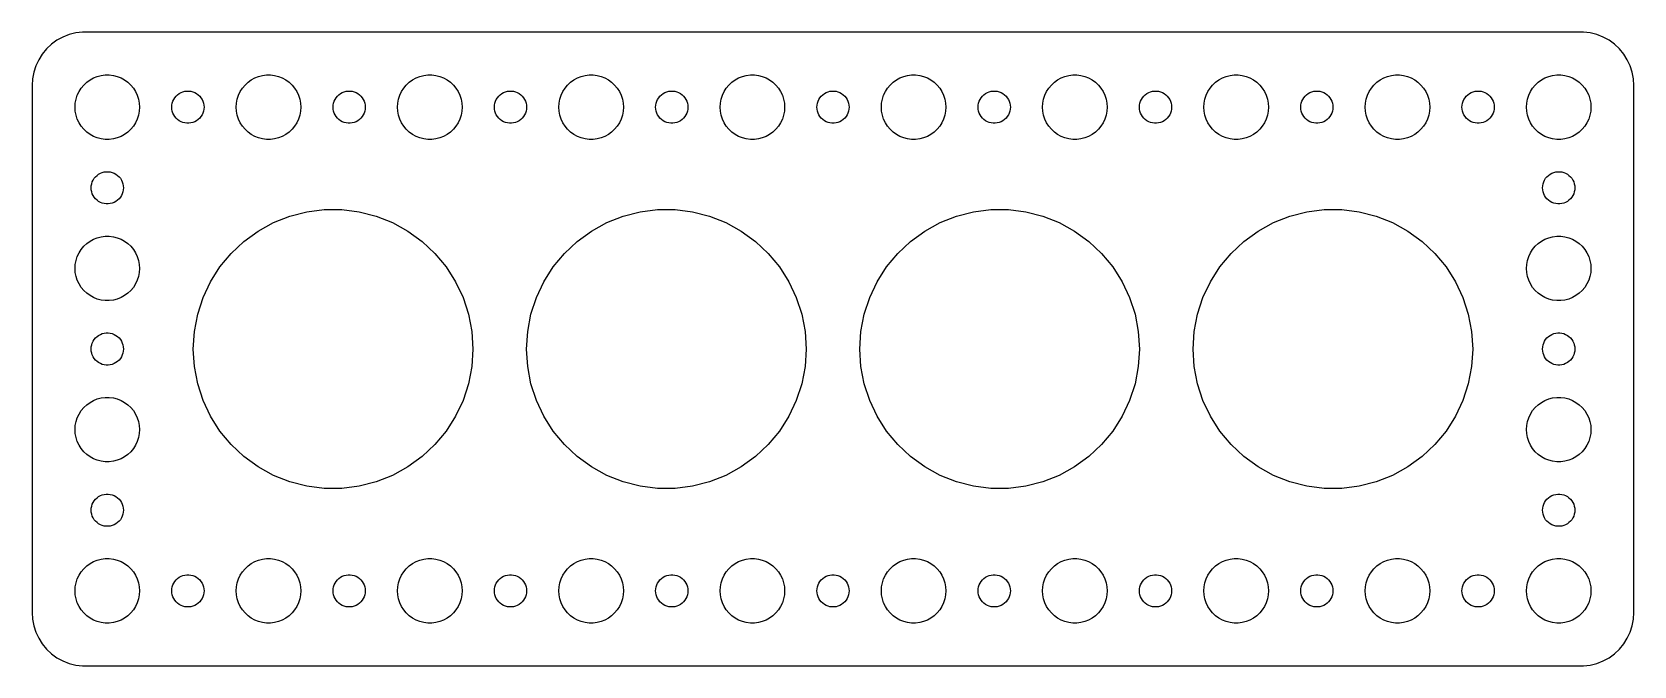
# Model space of a CAD drawing. Header units: metres. Extents: x -74 to 74, y 40 to 98.
import ezdxf

# ---------------------------------------------------------------- set-up
doc = ezdxf.new("R2010")
doc.units = ezdxf.units.M

msp = doc.modelspace()

# ---------------------------------------------------------------- linework, layer by layer
for p, q in [((-70.4369, 98.4114), (-71.0451, 98.2553)), ((-69.8139, 98.4901), (-70.4369, 98.4114)), ((69.8139, 98.4901), (-69.8139, 98.4901)), ((70.4369, 98.4114), (69.8139, 98.4901)), ((71.0451, 98.2553), (70.4369, 98.4114)), ((-73.1448, 96.9227), (-73.5451, 96.4389)), ((-72.6871, 97.3526), (-73.1448, 96.9227)), ((-72.1791, 97.7216), (-72.6871, 97.3526)), ((-71.6289, 98.0241), (-72.1791, 97.7216)), ((-71.0451, 98.2553), (-71.6289, 98.0241)), ((71.6289, 98.0241), (71.0451, 98.2553)), ((72.1791, 97.7216), (71.6289, 98.0241)), ((72.6871, 97.3526), (72.1791, 97.7216)), ((73.1448, 96.9227), (72.6871, 97.3526)), ((73.5451, 96.4389), (73.1448, 96.9227)), ((-73.8815, 95.9088), (-74.1489, 95.3406)), ((-73.5451, 96.4389), (-73.8815, 95.9088)), ((73.8815, 95.9088), (73.5451, 96.4389)), ((74.1489, 95.3406), (73.8815, 95.9088)), ((-74.4606, 94.1267), (-74.5, 93.5)), ((-74.3429, 94.7434), (-74.4606, 94.1267)), ((-74.1489, 95.3406), (-74.3429, 94.7434)), ((-69.4123, 93.8115), (-69.1075, 94.033)), ((-69.1075, 94.033), (-68.7773, 94.2145)), ((-68.7773, 94.2145), (-68.427, 94.3532)), ((-68.427, 94.3532), (-68.0621, 94.4469)), ((-68.0621, 94.4469), (-67.6884, 94.4941)), ((-67.6884, 94.4941), (-67.3116, 94.4941)), ((-67.3116, 94.4941), (-66.9379, 94.4469)), ((-66.9379, 94.4469), (-66.573, 94.3532)), ((-66.573, 94.3532), (-66.2227, 94.2145)), ((-66.2227, 94.2145), (-65.8925, 94.033)), ((-65.8925, 94.033), (-65.5877, 93.8115)), ((-54.4123, 93.8115), (-54.1075, 94.033)), ((-54.1075, 94.033), (-53.7773, 94.2145)), ((-53.7773, 94.2145), (-53.427, 94.3532)), ((-53.427, 94.3532), (-53.0621, 94.4469)), ((-53.0621, 94.4469), (-52.6884, 94.4941)), ((-52.6884, 94.4941), (-52.3116, 94.4941)), ((-52.3116, 94.4941), (-51.9379, 94.4469)), ((-51.9379, 94.4469), (-51.5729, 94.3532)), ((-51.5729, 94.3532), (-51.2227, 94.2145)), ((-51.2227, 94.2145), (-50.8925, 94.033)), ((-50.8925, 94.033), (-50.5877, 93.8115)), ((-39.4123, 93.8115), (-39.1075, 94.033)), ((-39.1075, 94.033), (-38.7773, 94.2145)), ((-38.7773, 94.2145), (-38.427, 94.3532)), ((-38.427, 94.3532), (-38.0621, 94.4469)), ((-38.0621, 94.4469), (-37.6884, 94.4941)), ((-37.6884, 94.4941), (-37.3116, 94.4941)), ((-37.3116, 94.4941), (-36.9379, 94.4469)), ((-36.9379, 94.4469), (-36.5729, 94.3532)), ((-36.5729, 94.3532), (-36.2227, 94.2145)), ((-36.2227, 94.2145), (-35.8925, 94.033)), ((-35.8925, 94.033), (-35.5877, 93.8115)), ((-24.4123, 93.8115), (-24.1075, 94.033)), ((-24.1075, 94.033), (-23.7773, 94.2145)), ((-23.7773, 94.2145), (-23.427, 94.3532)), ((-23.427, 94.3532), (-23.0621, 94.4469)), ((-23.0621, 94.4469), (-22.6884, 94.4941)), ((-22.6884, 94.4941), (-22.3116, 94.4941)), ((-22.3116, 94.4941), (-21.9379, 94.4469)), ((-21.9379, 94.4469), (-21.5729, 94.3532)), ((-21.5729, 94.3532), (-21.2227, 94.2145)), ((-21.2227, 94.2145), (-20.8925, 94.033)), ((-20.8925, 94.033), (-20.5877, 93.8115)), ((-9.41226, 93.8115), (-9.10747, 94.033)), ((-9.10747, 94.033), (-8.77733, 94.2145)), ((-8.77733, 94.2145), (-8.42705, 94.3532)), ((-8.42705, 94.3532), (-8.06213, 94.4469)), ((-8.06213, 94.4469), (-7.68837, 94.4941)), ((-7.68837, 94.4941), (-7.31161, 94.4941)), ((-7.31161, 94.4941), (-6.93785, 94.4469)), ((-6.93785, 94.4469), (-6.57294, 94.3532)), ((-6.57294, 94.3532), (-6.22266, 94.2145)), ((-6.22266, 94.2145), (-5.89252, 94.033)), ((-5.89252, 94.033), (-5.58772, 93.8115)), ((5.58772, 93.8115), (5.89252, 94.033)), ((5.89252, 94.033), (6.22266, 94.2145)), ((6.22266, 94.2145), (6.57294, 94.3532)), ((6.57294, 94.3532), (6.93785, 94.4469)), ((6.93785, 94.4469), (7.31161, 94.4941)), ((7.31161, 94.4941), (7.68837, 94.4941)), ((7.68837, 94.4941), (8.06213, 94.4469)), ((8.06213, 94.4469), (8.42705, 94.3532)), ((8.42705, 94.3532), (8.77733, 94.2145)), ((8.77733, 94.2145), (9.10747, 94.033)), ((9.10747, 94.033), (9.41226, 93.8115)), ((20.5877, 93.8115), (20.8925, 94.033)), ((20.8925, 94.033), (21.2227, 94.2145)), ((21.2227, 94.2145), (21.5729, 94.3532)), ((21.5729, 94.3532), (21.9379, 94.4469)), ((21.9379, 94.4469), (22.3116, 94.4941)), ((22.3116, 94.4941), (22.6884, 94.4941)), ((22.6884, 94.4941), (23.0621, 94.4469)), ((23.0621, 94.4469), (23.427, 94.3532)), ((23.427, 94.3532), (23.7773, 94.2145)), ((23.7773, 94.2145), (24.1075, 94.033)), ((24.1075, 94.033), (24.4123, 93.8115)), ((35.5877, 93.8115), (35.8925, 94.033)), ((35.8925, 94.033), (36.2227, 94.2145)), ((36.2227, 94.2145), (36.5729, 94.3532)), ((36.5729, 94.3532), (36.9379, 94.4469)), ((36.9379, 94.4469), (37.3116, 94.4941)), ((37.3116, 94.4941), (37.6884, 94.4941)), ((37.6884, 94.4941), (38.0621, 94.4469)), ((38.0621, 94.4469), (38.427, 94.3532)), ((38.427, 94.3532), (38.7773, 94.2145)), ((38.7773, 94.2145), (39.1075, 94.033)), ((39.1075, 94.033), (39.4123, 93.8115)), ((50.5877, 93.8115), (50.8925, 94.033)), ((50.8925, 94.033), (51.2227, 94.2145)), ((51.2227, 94.2145), (51.5729, 94.3532)), ((51.5729, 94.3532), (51.9379, 94.4469)), ((51.9379, 94.4469), (52.3116, 94.4941)), ((52.3116, 94.4941), (52.6884, 94.4941)), ((52.6884, 94.4941), (53.0621, 94.4469)), ((53.0621, 94.4469), (53.427, 94.3532)), ((53.427, 94.3532), (53.7773, 94.2145)), ((53.7773, 94.2145), (54.1075, 94.033)), ((54.1075, 94.033), (54.4123, 93.8115)), ((65.5877, 93.8115), (65.8925, 94.033)), ((65.8925, 94.033), (66.2227, 94.2145)), ((66.2227, 94.2145), (66.573, 94.3532)), ((66.573, 94.3532), (66.9379, 94.4469)), ((66.9379, 94.4469), (67.3116, 94.4941)), ((67.3116, 94.4941), (67.6884, 94.4941)), ((67.6884, 94.4941), (68.0621, 94.4469)), ((68.0621, 94.4469), (68.427, 94.3532)), ((68.427, 94.3532), (68.7773, 94.2145)), ((68.7773, 94.2145), (69.1075, 94.033)), ((69.1075, 94.033), (69.4123, 93.8115)), ((74.3429, 94.7434), (74.1489, 95.3406)), ((74.4606, 94.1267), (74.3429, 94.7434)), ((74.5, 93.5), (74.4606, 94.1267)), ((-74.5, 93.5), (-74.5, 44.5)), ((-70.4057, 92.2461), (-70.2893, 92.6044)), ((-70.2893, 92.6044), (-70.1289, 92.9453)), ((-70.1289, 92.9453), (-69.927, 93.2634)), ((-69.927, 93.2634), (-69.6869, 93.5536)), ((-69.6869, 93.5536), (-69.4123, 93.8115)), ((-65.5877, 93.8115), (-65.3131, 93.5536)), ((-65.3131, 93.5536), (-65.073, 93.2634)), ((-65.073, 93.2634), (-64.8711, 92.9453)), ((-64.8711, 92.9453), (-64.7107, 92.6044)), ((-64.7107, 92.6044), (-64.5943, 92.2461)), ((-61.3145, 92.2226), (-61.2135, 92.3817)), ((-61.2135, 92.3817), (-61.0934, 92.5268)), ((-61.0934, 92.5268), (-60.9561, 92.6558)), ((-60.9561, 92.6558), (-60.8037, 92.7665)), ((-60.8037, 92.7665), (-60.6387, 92.8572)), ((-60.6387, 92.8572), (-60.4635, 92.9266)), ((-60.4635, 92.9266), (-60.2811, 92.9734)), ((-60.2811, 92.9734), (-60.0942, 92.997)), ((-60.0942, 92.997), (-59.9058, 92.997)), ((-59.9058, 92.997), (-59.7189, 92.9734)), ((-59.7189, 92.9734), (-59.5365, 92.9266)), ((-59.5365, 92.9266), (-59.3613, 92.8572)), ((-59.3613, 92.8572), (-59.1963, 92.7665)), ((-59.1963, 92.7665), (-59.0439, 92.6558)), ((-59.0439, 92.6558), (-58.9065, 92.5268)), ((-58.9065, 92.5268), (-58.7865, 92.3817)), ((-58.7865, 92.3817), (-58.6855, 92.2226)), ((-55.4057, 92.2461), (-55.2893, 92.6044)), ((-55.2893, 92.6044), (-55.1289, 92.9453)), ((-55.1289, 92.9453), (-54.927, 93.2634)), ((-54.927, 93.2634), (-54.6869, 93.5536)), ((-54.6869, 93.5536), (-54.4123, 93.8115)), ((-50.5877, 93.8115), (-50.3131, 93.5536)), ((-50.3131, 93.5536), (-50.0729, 93.2634)), ((-50.0729, 93.2634), (-49.8711, 92.9453)), ((-49.8711, 92.9453), (-49.7107, 92.6044)), ((-49.7107, 92.6044), (-49.5942, 92.2461)), ((-46.3145, 92.2226), (-46.2135, 92.3817)), ((-46.2135, 92.3817), (-46.0934, 92.5268)), ((-46.0934, 92.5268), (-45.9561, 92.6558)), ((-45.9561, 92.6558), (-45.8037, 92.7665)), ((-45.8037, 92.7665), (-45.6387, 92.8572)), ((-45.6387, 92.8572), (-45.4635, 92.9266)), ((-45.4635, 92.9266), (-45.2811, 92.9734)), ((-45.2811, 92.9734), (-45.0942, 92.997)), ((-45.0942, 92.997), (-44.9058, 92.997)), ((-44.9058, 92.997), (-44.7189, 92.9734)), ((-44.7189, 92.9734), (-44.5365, 92.9266)), ((-44.5365, 92.9266), (-44.3613, 92.8572)), ((-44.3613, 92.8572), (-44.1963, 92.7665)), ((-44.1963, 92.7665), (-44.0439, 92.6558)), ((-44.0439, 92.6558), (-43.9065, 92.5268)), ((-43.9065, 92.5268), (-43.7865, 92.3817)), ((-43.7865, 92.3817), (-43.6855, 92.2226)), ((-40.4057, 92.2461), (-40.2893, 92.6044)), ((-40.2893, 92.6044), (-40.1289, 92.9453)), ((-40.1289, 92.9453), (-39.927, 93.2634)), ((-39.927, 93.2634), (-39.6869, 93.5536)), ((-39.6869, 93.5536), (-39.4123, 93.8115)), ((-35.5877, 93.8115), (-35.3131, 93.5536)), ((-35.3131, 93.5536), (-35.0729, 93.2634)), ((-35.0729, 93.2634), (-34.8711, 92.9453)), ((-34.8711, 92.9453), (-34.7107, 92.6044)), ((-34.7107, 92.6044), (-34.5942, 92.2461)), ((-31.3145, 92.2226), (-31.2135, 92.3817)), ((-31.2135, 92.3817), (-31.0934, 92.5268)), ((-31.0934, 92.5268), (-30.9561, 92.6558)), ((-30.9561, 92.6558), (-30.8037, 92.7665)), ((-30.8037, 92.7665), (-30.6387, 92.8572)), ((-30.6387, 92.8572), (-30.4635, 92.9266)), ((-30.4635, 92.9266), (-30.2811, 92.9734)), ((-30.2811, 92.9734), (-30.0942, 92.997)), ((-30.0942, 92.997), (-29.9058, 92.997)), ((-29.9058, 92.997), (-29.7189, 92.9734)), ((-29.7189, 92.9734), (-29.5365, 92.9266)), ((-29.5365, 92.9266), (-29.3613, 92.8572)), ((-29.3613, 92.8572), (-29.1963, 92.7665)), ((-29.1963, 92.7665), (-29.0439, 92.6558)), ((-29.0439, 92.6558), (-28.9065, 92.5268)), ((-28.9065, 92.5268), (-28.7865, 92.3817)), ((-28.7865, 92.3817), (-28.6855, 92.2226)), ((-25.4057, 92.2461), (-25.2893, 92.6044)), ((-25.2893, 92.6044), (-25.1289, 92.9453)), ((-25.1289, 92.9453), (-24.927, 93.2634)), ((-24.927, 93.2634), (-24.6869, 93.5536)), ((-24.6869, 93.5536), (-24.4123, 93.8115)), ((-20.5877, 93.8115), (-20.3131, 93.5536)), ((-20.3131, 93.5536), (-20.0729, 93.2634)), ((-20.0729, 93.2634), (-19.8711, 92.9453)), ((-19.8711, 92.9453), (-19.7107, 92.6044)), ((-19.7107, 92.6044), (-19.5942, 92.2461)), ((-16.3145, 92.2226), (-16.2135, 92.3817)), ((-16.2135, 92.3817), (-16.0934, 92.5268)), ((-16.0934, 92.5268), (-15.9561, 92.6558)), ((-15.9561, 92.6558), (-15.8037, 92.7665)), ((-15.8037, 92.7665), (-15.6387, 92.8572)), ((-15.6387, 92.8572), (-15.4635, 92.9266)), ((-15.4635, 92.9266), (-15.2811, 92.9734)), ((-15.2811, 92.9734), (-15.0942, 92.997)), ((-15.0942, 92.997), (-14.9058, 92.997)), ((-14.9058, 92.997), (-14.7189, 92.9734)), ((-14.7189, 92.9734), (-14.5365, 92.9266)), ((-14.5365, 92.9266), (-14.3613, 92.8572)), ((-14.3613, 92.8572), (-14.1963, 92.7665)), ((-14.1963, 92.7665), (-14.0439, 92.6558)), ((-14.0439, 92.6558), (-13.9065, 92.5268)), ((-13.9065, 92.5268), (-13.7865, 92.3817)), ((-13.7865, 92.3817), (-13.6855, 92.2226)), ((-10.4057, 92.2461), (-10.2893, 92.6044)), ((-10.2893, 92.6044), (-10.1289, 92.9453)), ((-10.1289, 92.9453), (-9.92705, 93.2634)), ((-9.92705, 93.2634), (-9.6869, 93.5536)), ((-9.6869, 93.5536), (-9.41226, 93.8115)), ((-5.58772, 93.8115), (-5.31308, 93.5536)), ((-5.31308, 93.5536), (-5.07294, 93.2634)), ((-5.07294, 93.2634), (-4.87108, 92.9453)), ((-4.87108, 92.9453), (-4.71066, 92.6044)), ((-4.71066, 92.6044), (-4.59424, 92.2461)), ((-1.31445, 92.2226), (-1.21352, 92.3817)), ((-1.21352, 92.3817), (-1.09344, 92.5268)), ((-1.09344, 92.5268), (-0.95613, 92.6558)), ((-0.95613, 92.6558), (-0.80373, 92.7665)), ((-0.80373, 92.7665), (-0.63866, 92.8572)), ((-0.63866, 92.8572), (-0.46352, 92.9266)), ((-0.46352, 92.9266), (-0.28107, 92.9734)), ((-0.28107, 92.9734), (-0.09418, 92.997)), ((-0.09418, 92.997), (0.09418, 92.997)), ((0.09418, 92.997), (0.28107, 92.9734)), ((0.28107, 92.9734), (0.46352, 92.9266)), ((0.46352, 92.9266), (0.63866, 92.8572)), ((0.63866, 92.8572), (0.80373, 92.7665)), ((0.80373, 92.7665), (0.95613, 92.6558)), ((0.95613, 92.6558), (1.09344, 92.5268)), ((1.09344, 92.5268), (1.21352, 92.3817)), ((1.21352, 92.3817), (1.31445, 92.2226)), ((4.59424, 92.2461), (4.71066, 92.6044)), ((4.71066, 92.6044), (4.87108, 92.9453)), ((4.87108, 92.9453), (5.07294, 93.2634)), ((5.07294, 93.2634), (5.31308, 93.5536)), ((5.31308, 93.5536), (5.58772, 93.8115)), ((9.41226, 93.8115), (9.6869, 93.5536)), ((9.6869, 93.5536), (9.92705, 93.2634)), ((9.92705, 93.2634), (10.1289, 92.9453)), ((10.1289, 92.9453), (10.2893, 92.6044)), ((10.2893, 92.6044), (10.4057, 92.2461)), ((13.6855, 92.2226), (13.7865, 92.3817)), ((13.7865, 92.3817), (13.9065, 92.5268)), ((13.9065, 92.5268), (14.0439, 92.6558)), ((14.0439, 92.6558), (14.1963, 92.7665)), ((14.1963, 92.7665), (14.3613, 92.8572)), ((14.3613, 92.8572), (14.5365, 92.9266)), ((14.5365, 92.9266), (14.7189, 92.9734)), ((14.7189, 92.9734), (14.9058, 92.997)), ((14.9058, 92.997), (15.0942, 92.997)), ((15.0942, 92.997), (15.2811, 92.9734)), ((15.2811, 92.9734), (15.4635, 92.9266)), ((15.4635, 92.9266), (15.6387, 92.8572)), ((15.6387, 92.8572), (15.8037, 92.7665)), ((15.8037, 92.7665), (15.9561, 92.6558)), ((15.9561, 92.6558), (16.0934, 92.5268)), ((16.0934, 92.5268), (16.2135, 92.3817)), ((16.2135, 92.3817), (16.3145, 92.2226)), ((19.5942, 92.2461), (19.7107, 92.6044)), ((19.7107, 92.6044), (19.8711, 92.9453)), ((19.8711, 92.9453), (20.0729, 93.2634)), ((20.0729, 93.2634), (20.3131, 93.5536)), ((20.3131, 93.5536), (20.5877, 93.8115)), ((24.4123, 93.8115), (24.6869, 93.5536)), ((24.6869, 93.5536), (24.927, 93.2634)), ((24.927, 93.2634), (25.1289, 92.9453)), ((25.1289, 92.9453), (25.2893, 92.6044)), ((25.2893, 92.6044), (25.4057, 92.2461)), ((28.6855, 92.2226), (28.7865, 92.3817)), ((28.7865, 92.3817), (28.9065, 92.5268)), ((28.9065, 92.5268), (29.0439, 92.6558)), ((29.0439, 92.6558), (29.1963, 92.7665)), ((29.1963, 92.7665), (29.3613, 92.8572)), ((29.3613, 92.8572), (29.5365, 92.9266)), ((29.5365, 92.9266), (29.7189, 92.9734)), ((29.7189, 92.9734), (29.9058, 92.997)), ((29.9058, 92.997), (30.0942, 92.997)), ((30.0942, 92.997), (30.2811, 92.9734)), ((30.2811, 92.9734), (30.4635, 92.9266)), ((30.4635, 92.9266), (30.6387, 92.8572)), ((30.6387, 92.8572), (30.8037, 92.7665)), ((30.8037, 92.7665), (30.9561, 92.6558)), ((30.9561, 92.6558), (31.0934, 92.5268)), ((31.0934, 92.5268), (31.2135, 92.3817)), ((31.2135, 92.3817), (31.3145, 92.2226)), ((34.5942, 92.2461), (34.7107, 92.6044)), ((34.7107, 92.6044), (34.8711, 92.9453)), ((34.8711, 92.9453), (35.0729, 93.2634)), ((35.0729, 93.2634), (35.3131, 93.5536)), ((35.3131, 93.5536), (35.5877, 93.8115)), ((39.4123, 93.8115), (39.6869, 93.5536)), ((39.6869, 93.5536), (39.927, 93.2634)), ((39.927, 93.2634), (40.1289, 92.9453)), ((40.1289, 92.9453), (40.2893, 92.6044)), ((40.2893, 92.6044), (40.4057, 92.2461)), ((43.6855, 92.2226), (43.7865, 92.3817)), ((43.7865, 92.3817), (43.9065, 92.5268)), ((43.9065, 92.5268), (44.0439, 92.6558)), ((44.0439, 92.6558), (44.1963, 92.7665)), ((44.1963, 92.7665), (44.3613, 92.8572)), ((44.3613, 92.8572), (44.5365, 92.9266)), ((44.5365, 92.9266), (44.7189, 92.9734)), ((44.7189, 92.9734), (44.9058, 92.997)), ((44.9058, 92.997), (45.0942, 92.997)), ((45.0942, 92.997), (45.2811, 92.9734)), ((45.2811, 92.9734), (45.4635, 92.9266)), ((45.4635, 92.9266), (45.6387, 92.8572)), ((45.6387, 92.8572), (45.8037, 92.7665)), ((45.8037, 92.7665), (45.9561, 92.6558)), ((45.9561, 92.6558), (46.0934, 92.5268)), ((46.0934, 92.5268), (46.2135, 92.3817)), ((46.2135, 92.3817), (46.3145, 92.2226)), ((49.5942, 92.2461), (49.7107, 92.6044)), ((49.7107, 92.6044), (49.8711, 92.9453)), ((49.8711, 92.9453), (50.0729, 93.2634)), ((50.0729, 93.2634), (50.3131, 93.5536)), ((50.3131, 93.5536), (50.5877, 93.8115)), ((54.4123, 93.8115), (54.6869, 93.5536)), ((54.6869, 93.5536), (54.927, 93.2634)), ((54.927, 93.2634), (55.1289, 92.9453)), ((55.1289, 92.9453), (55.2893, 92.6044)), ((55.2893, 92.6044), (55.4057, 92.2461)), ((58.6855, 92.2226), (58.7865, 92.3817)), ((58.7865, 92.3817), (58.9065, 92.5268)), ((58.9065, 92.5268), (59.0439, 92.6558)), ((59.0439, 92.6558), (59.1963, 92.7665)), ((59.1963, 92.7665), (59.3613, 92.8572)), ((59.3613, 92.8572), (59.5365, 92.9266)), ((59.5365, 92.9266), (59.7189, 92.9734)), ((59.7189, 92.9734), (59.9058, 92.997)), ((59.9058, 92.997), (60.0942, 92.997)), ((60.0942, 92.997), (60.2811, 92.9734)), ((60.2811, 92.9734), (60.4635, 92.9266)), ((60.4635, 92.9266), (60.6387, 92.8572)), ((60.6387, 92.8572), (60.8037, 92.7665)), ((60.8037, 92.7665), (60.9561, 92.6558)), ((60.9561, 92.6558), (61.0934, 92.5268)), ((61.0934, 92.5268), (61.2135, 92.3817)), ((61.2135, 92.3817), (61.3145, 92.2226)), ((64.5943, 92.2461), (64.7107, 92.6044)), ((64.7107, 92.6044), (64.8711, 92.9453)), ((64.8711, 92.9453), (65.073, 93.2634)), ((65.073, 93.2634), (65.3131, 93.5536)), ((65.3131, 93.5536), (65.5877, 93.8115)), ((69.4123, 93.8115), (69.6869, 93.5536)), ((69.6869, 93.5536), (69.927, 93.2634)), ((69.927, 93.2634), (70.1289, 92.9453)), ((70.1289, 92.9453), (70.2893, 92.6044)), ((70.2893, 92.6044), (70.4057, 92.2461)), ((74.5, 44.5), (74.5, 93.5)), ((-70.5, 91.5), (-70.4763, 91.876)), ((-70.4763, 91.124), (-70.5, 91.5)), ((-70.4763, 91.876), (-70.4057, 92.2461)), ((-70.4057, 90.7539), (-70.4763, 91.124)), ((-64.5943, 92.2461), (-64.5237, 91.876)), ((-64.5237, 91.124), (-64.5943, 90.7539)), ((-64.5237, 91.876), (-64.5, 91.5)), ((-64.5, 91.5), (-64.5237, 91.124)), ((-61.5, 91.5), (-61.4882, 91.688)), ((-61.4882, 91.312), (-61.5, 91.5)), ((-61.4882, 91.688), (-61.4529, 91.873)), ((-61.4529, 91.127), (-61.4882, 91.312)), ((-61.4529, 91.873), (-61.3947, 92.0522)), ((-61.3947, 90.9478), (-61.4529, 91.127)), ((-61.3947, 92.0522), (-61.3145, 92.2226)), ((-61.3145, 90.7774), (-61.3947, 90.9478)), ((-58.6855, 92.2226), (-58.6053, 92.0522)), ((-58.6053, 90.9478), (-58.6855, 90.7774)), ((-58.6053, 92.0522), (-58.5471, 91.873)), ((-58.5471, 91.127), (-58.6053, 90.9478)), ((-58.5471, 91.873), (-58.5118, 91.688)), ((-58.5118, 91.312), (-58.5471, 91.127)), ((-58.5118, 91.688), (-58.5, 91.5)), ((-58.5, 91.5), (-58.5118, 91.312)), ((-55.5, 91.5), (-55.4763, 91.876)), ((-55.4763, 91.124), (-55.5, 91.5)), ((-55.4763, 91.876), (-55.4057, 92.2461)), ((-55.4057, 90.7539), (-55.4763, 91.124)), ((-49.5942, 92.2461), (-49.5237, 91.876)), ((-49.5237, 91.124), (-49.5942, 90.7539)), ((-49.5237, 91.876), (-49.5, 91.5)), ((-49.5, 91.5), (-49.5237, 91.124)), ((-46.5, 91.5), (-46.4882, 91.688)), ((-46.4882, 91.312), (-46.5, 91.5)), ((-46.4882, 91.688), (-46.4529, 91.873)), ((-46.4529, 91.127), (-46.4882, 91.312)), ((-46.4529, 91.873), (-46.3947, 92.0522)), ((-46.3947, 90.9478), (-46.4529, 91.127)), ((-46.3947, 92.0522), (-46.3145, 92.2226)), ((-46.3145, 90.7774), (-46.3947, 90.9478)), ((-43.6855, 92.2226), (-43.6053, 92.0522)), ((-43.6053, 90.9478), (-43.6855, 90.7774)), ((-43.6053, 92.0522), (-43.5471, 91.873)), ((-43.5471, 91.127), (-43.6053, 90.9478)), ((-43.5471, 91.873), (-43.5118, 91.688)), ((-43.5118, 91.312), (-43.5471, 91.127)), ((-43.5118, 91.688), (-43.5, 91.5)), ((-43.5, 91.5), (-43.5118, 91.312)), ((-40.5, 91.5), (-40.4763, 91.876)), ((-40.4763, 91.124), (-40.5, 91.5)), ((-40.4763, 91.876), (-40.4057, 92.2461)), ((-40.4057, 90.7539), (-40.4763, 91.124)), ((-34.5942, 92.2461), (-34.5237, 91.876)), ((-34.5237, 91.124), (-34.5942, 90.7539)), ((-34.5237, 91.876), (-34.5, 91.5)), ((-34.5, 91.5), (-34.5237, 91.124)), ((-31.5, 91.5), (-31.4882, 91.688)), ((-31.4882, 91.312), (-31.5, 91.5)), ((-31.4882, 91.688), (-31.4529, 91.873)), ((-31.4529, 91.127), (-31.4882, 91.312)), ((-31.4529, 91.873), (-31.3947, 92.0522)), ((-31.3947, 90.9478), (-31.4529, 91.127)), ((-31.3947, 92.0522), (-31.3145, 92.2226)), ((-31.3145, 90.7774), (-31.3947, 90.9478)), ((-28.6855, 92.2226), (-28.6053, 92.0522)), ((-28.6053, 90.9478), (-28.6855, 90.7774)), ((-28.6053, 92.0522), (-28.5471, 91.873)), ((-28.5471, 91.127), (-28.6053, 90.9478)), ((-28.5471, 91.873), (-28.5118, 91.688)), ((-28.5118, 91.312), (-28.5471, 91.127)), ((-28.5118, 91.688), (-28.5, 91.5)), ((-28.5, 91.5), (-28.5118, 91.312)), ((-25.5, 91.5), (-25.4763, 91.876)), ((-25.4763, 91.124), (-25.5, 91.5)), ((-25.4763, 91.876), (-25.4057, 92.2461)), ((-25.4057, 90.7539), (-25.4763, 91.124)), ((-19.5942, 92.2461), (-19.5237, 91.876)), ((-19.5237, 91.124), (-19.5942, 90.7539)), ((-19.5237, 91.876), (-19.5, 91.5)), ((-19.5, 91.5), (-19.5237, 91.124)), ((-16.5, 91.5), (-16.4882, 91.688)), ((-16.4882, 91.312), (-16.5, 91.5)), ((-16.4882, 91.688), (-16.4529, 91.873)), ((-16.4529, 91.127), (-16.4882, 91.312)), ((-16.4529, 91.873), (-16.3947, 92.0522)), ((-16.3947, 90.9478), (-16.4529, 91.127)), ((-16.3947, 92.0522), (-16.3145, 92.2226)), ((-16.3145, 90.7774), (-16.3947, 90.9478)), ((-13.6855, 92.2226), (-13.6053, 92.0522)), ((-13.6053, 90.9478), (-13.6855, 90.7774)), ((-13.6053, 92.0522), (-13.5471, 91.873)), ((-13.5471, 91.127), (-13.6053, 90.9478)), ((-13.5471, 91.873), (-13.5118, 91.688)), ((-13.5118, 91.312), (-13.5471, 91.127)), ((-13.5118, 91.688), (-13.5, 91.5)), ((-13.5, 91.5), (-13.5118, 91.312)), ((-10.5, 91.5), (-10.4763, 91.876)), ((-10.4763, 91.124), (-10.5, 91.5)), ((-10.4763, 91.876), (-10.4057, 92.2461)), ((-10.4057, 90.7539), (-10.4763, 91.124)), ((-4.59424, 92.2461), (-4.52365, 91.876)), ((-4.52365, 91.124), (-4.59424, 90.7539)), ((-4.52365, 91.876), (-4.5, 91.5)), ((-4.5, 91.5), (-4.52365, 91.124)), ((-1.5, 91.5), (-1.48816, 91.688)), ((-1.48816, 91.312), (-1.5, 91.5)), ((-1.48816, 91.688), (-1.45287, 91.873)), ((-1.45287, 91.127), (-1.48816, 91.312)), ((-1.45287, 91.873), (-1.39465, 92.0522)), ((-1.39465, 90.9478), (-1.45287, 91.127)), ((-1.39465, 92.0522), (-1.31445, 92.2226)), ((-1.31445, 90.7774), (-1.39465, 90.9478)), ((1.31445, 92.2226), (1.39465, 92.0522)), ((1.39465, 90.9478), (1.31445, 90.7774)), ((1.39465, 92.0522), (1.45287, 91.873)), ((1.45287, 91.127), (1.39465, 90.9478)), ((1.45287, 91.873), (1.48816, 91.688)), ((1.48816, 91.312), (1.45287, 91.127)), ((1.48816, 91.688), (1.5, 91.5)), ((1.5, 91.5), (1.48816, 91.312)), ((4.5, 91.5), (4.52365, 91.876)), ((4.52365, 91.124), (4.5, 91.5)), ((4.52365, 91.876), (4.59424, 92.2461)), ((4.59424, 90.7539), (4.52365, 91.124)), ((10.4057, 92.2461), (10.4763, 91.876)), ((10.4763, 91.124), (10.4057, 90.7539)), ((10.4763, 91.876), (10.5, 91.5)), ((10.5, 91.5), (10.4763, 91.124)), ((13.5, 91.5), (13.5118, 91.688)), ((13.5118, 91.312), (13.5, 91.5)), ((13.5118, 91.688), (13.5471, 91.873)), ((13.5471, 91.127), (13.5118, 91.312)), ((13.5471, 91.873), (13.6053, 92.0522)), ((13.6053, 90.9478), (13.5471, 91.127)), ((13.6053, 92.0522), (13.6855, 92.2226)), ((13.6855, 90.7774), (13.6053, 90.9478)), ((16.3145, 92.2226), (16.3947, 92.0522)), ((16.3947, 90.9478), (16.3145, 90.7774)), ((16.3947, 92.0522), (16.4529, 91.873)), ((16.4529, 91.127), (16.3947, 90.9478)), ((16.4529, 91.873), (16.4882, 91.688)), ((16.4882, 91.312), (16.4529, 91.127)), ((16.4882, 91.688), (16.5, 91.5)), ((16.5, 91.5), (16.4882, 91.312)), ((19.5, 91.5), (19.5237, 91.876)), ((19.5237, 91.124), (19.5, 91.5)), ((19.5237, 91.876), (19.5942, 92.2461)), ((19.5942, 90.7539), (19.5237, 91.124)), ((25.4057, 92.2461), (25.4763, 91.876)), ((25.4763, 91.124), (25.4057, 90.7539)), ((25.4763, 91.876), (25.5, 91.5)), ((25.5, 91.5), (25.4763, 91.124)), ((28.5, 91.5), (28.5118, 91.688)), ((28.5118, 91.312), (28.5, 91.5)), ((28.5118, 91.688), (28.5471, 91.873)), ((28.5471, 91.127), (28.5118, 91.312)), ((28.5471, 91.873), (28.6053, 92.0522)), ((28.6053, 90.9478), (28.5471, 91.127)), ((28.6053, 92.0522), (28.6855, 92.2226)), ((28.6855, 90.7774), (28.6053, 90.9478)), ((31.3145, 92.2226), (31.3947, 92.0522)), ((31.3947, 90.9478), (31.3145, 90.7774)), ((31.3947, 92.0522), (31.4529, 91.873)), ((31.4529, 91.127), (31.3947, 90.9478)), ((31.4529, 91.873), (31.4882, 91.688)), ((31.4882, 91.312), (31.4529, 91.127)), ((31.4882, 91.688), (31.5, 91.5)), ((31.5, 91.5), (31.4882, 91.312)), ((34.5, 91.5), (34.5237, 91.876)), ((34.5237, 91.124), (34.5, 91.5)), ((34.5237, 91.876), (34.5942, 92.2461)), ((34.5942, 90.7539), (34.5237, 91.124)), ((40.4057, 92.2461), (40.4763, 91.876)), ((40.4763, 91.124), (40.4057, 90.7539)), ((40.4763, 91.876), (40.5, 91.5)), ((40.5, 91.5), (40.4763, 91.124)), ((43.5, 91.5), (43.5118, 91.688)), ((43.5118, 91.312), (43.5, 91.5)), ((43.5118, 91.688), (43.5471, 91.873)), ((43.5471, 91.127), (43.5118, 91.312)), ((43.5471, 91.873), (43.6053, 92.0522)), ((43.6053, 90.9478), (43.5471, 91.127)), ((43.6053, 92.0522), (43.6855, 92.2226)), ((43.6855, 90.7774), (43.6053, 90.9478)), ((46.3145, 92.2226), (46.3947, 92.0522)), ((46.3947, 90.9478), (46.3145, 90.7774)), ((46.3947, 92.0522), (46.4529, 91.873)), ((46.4529, 91.127), (46.3947, 90.9478)), ((46.4529, 91.873), (46.4882, 91.688)), ((46.4882, 91.312), (46.4529, 91.127)), ((46.4882, 91.688), (46.5, 91.5)), ((46.5, 91.5), (46.4882, 91.312)), ((49.5, 91.5), (49.5237, 91.876)), ((49.5237, 91.124), (49.5, 91.5)), ((49.5237, 91.876), (49.5942, 92.2461)), ((49.5942, 90.7539), (49.5237, 91.124)), ((55.4057, 92.2461), (55.4763, 91.876)), ((55.4763, 91.124), (55.4057, 90.7539)), ((55.4763, 91.876), (55.5, 91.5)), ((55.5, 91.5), (55.4763, 91.124)), ((58.5, 91.5), (58.5118, 91.688)), ((58.5118, 91.312), (58.5, 91.5)), ((58.5118, 91.688), (58.5471, 91.873)), ((58.5471, 91.127), (58.5118, 91.312)), ((58.5471, 91.873), (58.6053, 92.0522)), ((58.6053, 90.9478), (58.5471, 91.127)), ((58.6053, 92.0522), (58.6855, 92.2226)), ((58.6855, 90.7774), (58.6053, 90.9478)), ((61.3145, 92.2226), (61.3947, 92.0522)), ((61.3947, 90.9478), (61.3145, 90.7774)), ((61.3947, 92.0522), (61.4529, 91.873)), ((61.4529, 91.127), (61.3947, 90.9478)), ((61.4529, 91.873), (61.4882, 91.688)), ((61.4882, 91.312), (61.4529, 91.127)), ((61.4882, 91.688), (61.5, 91.5)), ((61.5, 91.5), (61.4882, 91.312)), ((64.5, 91.5), (64.5237, 91.876)), ((64.5237, 91.124), (64.5, 91.5)), ((64.5237, 91.876), (64.5943, 92.2461)), ((64.5943, 90.7539), (64.5237, 91.124)), ((70.4057, 92.2461), (70.4763, 91.876)), ((70.4763, 91.124), (70.4057, 90.7539)), ((70.4763, 91.876), (70.5, 91.5)), ((70.5, 91.5), (70.4763, 91.124)), ((-70.2893, 90.3956), (-70.4057, 90.7539)), ((-70.1289, 90.0547), (-70.2893, 90.3956)), ((-69.927, 89.7366), (-70.1289, 90.0547)), ((-69.6869, 89.4464), (-69.927, 89.7366)), ((-69.4123, 89.1884), (-69.6869, 89.4464)), ((-65.3131, 89.4464), (-65.5877, 89.1884)), ((-65.073, 89.7366), (-65.3131, 89.4464)), ((-64.8711, 90.0547), (-65.073, 89.7366)), ((-64.7107, 90.3956), (-64.8711, 90.0547)), ((-64.5943, 90.7539), (-64.7107, 90.3956)), ((-61.2135, 90.6183), (-61.3145, 90.7774)), ((-61.0934, 90.4732), (-61.2135, 90.6183)), ((-60.9561, 90.3442), (-61.0934, 90.4732)), ((-60.8037, 90.2335), (-60.9561, 90.3442)), ((-60.6387, 90.1427), (-60.8037, 90.2335)), ((-60.4635, 90.0734), (-60.6387, 90.1427)), ((-60.2811, 90.0266), (-60.4635, 90.0734)), ((-60.0942, 90.003), (-60.2811, 90.0266)), ((-59.9058, 90.003), (-60.0942, 90.003)), ((-59.7189, 90.0266), (-59.9058, 90.003)), ((-59.5365, 90.0734), (-59.7189, 90.0266)), ((-59.3613, 90.1427), (-59.5365, 90.0734)), ((-59.1963, 90.2335), (-59.3613, 90.1427)), ((-59.0439, 90.3442), (-59.1963, 90.2335)), ((-58.9065, 90.4732), (-59.0439, 90.3442)), ((-58.7865, 90.6183), (-58.9065, 90.4732)), ((-58.6855, 90.7774), (-58.7865, 90.6183)), ((-55.2893, 90.3956), (-55.4057, 90.7539)), ((-55.1289, 90.0547), (-55.2893, 90.3956)), ((-54.927, 89.7366), (-55.1289, 90.0547)), ((-54.6869, 89.4464), (-54.927, 89.7366)), ((-54.4123, 89.1884), (-54.6869, 89.4464)), ((-50.3131, 89.4464), (-50.5877, 89.1884)), ((-50.0729, 89.7366), (-50.3131, 89.4464)), ((-49.8711, 90.0547), (-50.0729, 89.7366)), ((-49.7107, 90.3956), (-49.8711, 90.0547)), ((-49.5942, 90.7539), (-49.7107, 90.3956)), ((-46.2135, 90.6183), (-46.3145, 90.7774)), ((-46.0934, 90.4732), (-46.2135, 90.6183)), ((-45.9561, 90.3442), (-46.0934, 90.4732)), ((-45.8037, 90.2335), (-45.9561, 90.3442)), ((-45.6387, 90.1427), (-45.8037, 90.2335)), ((-45.4635, 90.0734), (-45.6387, 90.1427)), ((-45.2811, 90.0266), (-45.4635, 90.0734)), ((-45.0942, 90.003), (-45.2811, 90.0266)), ((-44.9058, 90.003), (-45.0942, 90.003)), ((-44.7189, 90.0266), (-44.9058, 90.003)), ((-44.5365, 90.0734), (-44.7189, 90.0266)), ((-44.3613, 90.1427), (-44.5365, 90.0734)), ((-44.1963, 90.2335), (-44.3613, 90.1427)), ((-44.0439, 90.3442), (-44.1963, 90.2335)), ((-43.9065, 90.4732), (-44.0439, 90.3442)), ((-43.7865, 90.6183), (-43.9065, 90.4732)), ((-43.6855, 90.7774), (-43.7865, 90.6183)), ((-40.2893, 90.3956), (-40.4057, 90.7539)), ((-40.1289, 90.0547), (-40.2893, 90.3956)), ((-39.927, 89.7366), (-40.1289, 90.0547)), ((-39.6869, 89.4464), (-39.927, 89.7366)), ((-39.4123, 89.1884), (-39.6869, 89.4464)), ((-35.3131, 89.4464), (-35.5877, 89.1884)), ((-35.0729, 89.7366), (-35.3131, 89.4464)), ((-34.8711, 90.0547), (-35.0729, 89.7366)), ((-34.7107, 90.3956), (-34.8711, 90.0547)), ((-34.5942, 90.7539), (-34.7107, 90.3956)), ((-31.2135, 90.6183), (-31.3145, 90.7774)), ((-31.0934, 90.4732), (-31.2135, 90.6183)), ((-30.9561, 90.3442), (-31.0934, 90.4732)), ((-30.8037, 90.2335), (-30.9561, 90.3442)), ((-30.6387, 90.1427), (-30.8037, 90.2335)), ((-30.4635, 90.0734), (-30.6387, 90.1427)), ((-30.2811, 90.0266), (-30.4635, 90.0734)), ((-30.0942, 90.003), (-30.2811, 90.0266)), ((-29.9058, 90.003), (-30.0942, 90.003)), ((-29.7189, 90.0266), (-29.9058, 90.003)), ((-29.5365, 90.0734), (-29.7189, 90.0266)), ((-29.3613, 90.1427), (-29.5365, 90.0734)), ((-29.1963, 90.2335), (-29.3613, 90.1427)), ((-29.0439, 90.3442), (-29.1963, 90.2335)), ((-28.9065, 90.4732), (-29.0439, 90.3442)), ((-28.7865, 90.6183), (-28.9065, 90.4732)), ((-28.6855, 90.7774), (-28.7865, 90.6183)), ((-25.2893, 90.3956), (-25.4057, 90.7539)), ((-25.1289, 90.0547), (-25.2893, 90.3956)), ((-24.927, 89.7366), (-25.1289, 90.0547)), ((-24.6869, 89.4464), (-24.927, 89.7366)), ((-24.4123, 89.1884), (-24.6869, 89.4464)), ((-20.3131, 89.4464), (-20.5877, 89.1884)), ((-20.0729, 89.7366), (-20.3131, 89.4464)), ((-19.8711, 90.0547), (-20.0729, 89.7366)), ((-19.7107, 90.3956), (-19.8711, 90.0547)), ((-19.5942, 90.7539), (-19.7107, 90.3956)), ((-16.2135, 90.6183), (-16.3145, 90.7774)), ((-16.0934, 90.4732), (-16.2135, 90.6183)), ((-15.9561, 90.3442), (-16.0934, 90.4732)), ((-15.8037, 90.2335), (-15.9561, 90.3442)), ((-15.6387, 90.1427), (-15.8037, 90.2335)), ((-15.4635, 90.0734), (-15.6387, 90.1427)), ((-15.2811, 90.0266), (-15.4635, 90.0734)), ((-15.0942, 90.003), (-15.2811, 90.0266)), ((-14.9058, 90.003), (-15.0942, 90.003)), ((-14.7189, 90.0266), (-14.9058, 90.003)), ((-14.5365, 90.0734), (-14.7189, 90.0266)), ((-14.3613, 90.1427), (-14.5365, 90.0734)), ((-14.1963, 90.2335), (-14.3613, 90.1427)), ((-14.0439, 90.3442), (-14.1963, 90.2335)), ((-13.9065, 90.4732), (-14.0439, 90.3442)), ((-13.7865, 90.6183), (-13.9065, 90.4732)), ((-13.6855, 90.7774), (-13.7865, 90.6183)), ((-10.2893, 90.3956), (-10.4057, 90.7539)), ((-10.1289, 90.0547), (-10.2893, 90.3956)), ((-9.92705, 89.7366), (-10.1289, 90.0547)), ((-9.6869, 89.4464), (-9.92705, 89.7366)), ((-9.41226, 89.1884), (-9.6869, 89.4464)), ((-5.31308, 89.4464), (-5.58772, 89.1884)), ((-5.07294, 89.7366), (-5.31308, 89.4464)), ((-4.87108, 90.0547), (-5.07294, 89.7366)), ((-4.71066, 90.3956), (-4.87108, 90.0547)), ((-4.59424, 90.7539), (-4.71066, 90.3956)), ((-1.21352, 90.6183), (-1.31445, 90.7774)), ((-1.09344, 90.4732), (-1.21352, 90.6183)), ((-0.95613, 90.3442), (-1.09344, 90.4732)), ((-0.80373, 90.2335), (-0.95613, 90.3442)), ((-0.63866, 90.1427), (-0.80373, 90.2335)), ((-0.46352, 90.0734), (-0.63866, 90.1427)), ((-0.28107, 90.0266), (-0.46352, 90.0734)), ((-0.09418, 90.003), (-0.28107, 90.0266)), ((0.09418, 90.003), (-0.09418, 90.003)), ((0.28107, 90.0266), (0.09418, 90.003)), ((0.46352, 90.0734), (0.28107, 90.0266)), ((0.63866, 90.1427), (0.46352, 90.0734)), ((0.80373, 90.2335), (0.63866, 90.1427)), ((0.95613, 90.3442), (0.80373, 90.2335)), ((1.09344, 90.4732), (0.95613, 90.3442)), ((1.21352, 90.6183), (1.09344, 90.4732)), ((1.31445, 90.7774), (1.21352, 90.6183)), ((4.71066, 90.3956), (4.59424, 90.7539)), ((4.87108, 90.0547), (4.71066, 90.3956)), ((5.07294, 89.7366), (4.87108, 90.0547)), ((5.31308, 89.4464), (5.07294, 89.7366)), ((5.58772, 89.1884), (5.31308, 89.4464)), ((9.6869, 89.4464), (9.41226, 89.1884)), ((9.92705, 89.7366), (9.6869, 89.4464)), ((10.1289, 90.0547), (9.92705, 89.7366)), ((10.2893, 90.3956), (10.1289, 90.0547)), ((10.4057, 90.7539), (10.2893, 90.3956)), ((13.7865, 90.6183), (13.6855, 90.7774)), ((13.9065, 90.4732), (13.7865, 90.6183)), ((14.0439, 90.3442), (13.9065, 90.4732)), ((14.1963, 90.2335), (14.0439, 90.3442)), ((14.3613, 90.1427), (14.1963, 90.2335)), ((14.5365, 90.0734), (14.3613, 90.1427)), ((14.7189, 90.0266), (14.5365, 90.0734)), ((14.9058, 90.003), (14.7189, 90.0266)), ((15.0942, 90.003), (14.9058, 90.003)), ((15.2811, 90.0266), (15.0942, 90.003)), ((15.4635, 90.0734), (15.2811, 90.0266)), ((15.6387, 90.1427), (15.4635, 90.0734)), ((15.8037, 90.2335), (15.6387, 90.1427)), ((15.9561, 90.3442), (15.8037, 90.2335)), ((16.0934, 90.4732), (15.9561, 90.3442)), ((16.2135, 90.6183), (16.0934, 90.4732)), ((16.3145, 90.7774), (16.2135, 90.6183)), ((19.7107, 90.3956), (19.5942, 90.7539)), ((19.8711, 90.0547), (19.7107, 90.3956)), ((20.0729, 89.7366), (19.8711, 90.0547)), ((20.3131, 89.4464), (20.0729, 89.7366)), ((20.5877, 89.1884), (20.3131, 89.4464)), ((24.6869, 89.4464), (24.4123, 89.1884)), ((24.927, 89.7366), (24.6869, 89.4464)), ((25.1289, 90.0547), (24.927, 89.7366)), ((25.2893, 90.3956), (25.1289, 90.0547)), ((25.4057, 90.7539), (25.2893, 90.3956)), ((28.7865, 90.6183), (28.6855, 90.7774)), ((28.9065, 90.4732), (28.7865, 90.6183)), ((29.0439, 90.3442), (28.9065, 90.4732)), ((29.1963, 90.2335), (29.0439, 90.3442)), ((29.3613, 90.1427), (29.1963, 90.2335)), ((29.5365, 90.0734), (29.3613, 90.1427)), ((29.7189, 90.0266), (29.5365, 90.0734)), ((29.9058, 90.003), (29.7189, 90.0266)), ((30.0942, 90.003), (29.9058, 90.003)), ((30.2811, 90.0266), (30.0942, 90.003)), ((30.4635, 90.0734), (30.2811, 90.0266)), ((30.6387, 90.1427), (30.4635, 90.0734)), ((30.8037, 90.2335), (30.6387, 90.1427)), ((30.9561, 90.3442), (30.8037, 90.2335)), ((31.0934, 90.4732), (30.9561, 90.3442)), ((31.2135, 90.6183), (31.0934, 90.4732)), ((31.3145, 90.7774), (31.2135, 90.6183)), ((34.7107, 90.3956), (34.5942, 90.7539)), ((34.8711, 90.0547), (34.7107, 90.3956)), ((35.0729, 89.7366), (34.8711, 90.0547)), ((35.3131, 89.4464), (35.0729, 89.7366)), ((35.5877, 89.1884), (35.3131, 89.4464)), ((39.6869, 89.4464), (39.4123, 89.1884)), ((39.927, 89.7366), (39.6869, 89.4464)), ((40.1289, 90.0547), (39.927, 89.7366)), ((40.2893, 90.3956), (40.1289, 90.0547)), ((40.4057, 90.7539), (40.2893, 90.3956)), ((43.7865, 90.6183), (43.6855, 90.7774)), ((43.9065, 90.4732), (43.7865, 90.6183)), ((44.0439, 90.3442), (43.9065, 90.4732)), ((44.1963, 90.2335), (44.0439, 90.3442)), ((44.3613, 90.1427), (44.1963, 90.2335)), ((44.5365, 90.0734), (44.3613, 90.1427)), ((44.7189, 90.0266), (44.5365, 90.0734)), ((44.9058, 90.003), (44.7189, 90.0266)), ((45.0942, 90.003), (44.9058, 90.003)), ((45.2811, 90.0266), (45.0942, 90.003)), ((45.4635, 90.0734), (45.2811, 90.0266)), ((45.6387, 90.1427), (45.4635, 90.0734)), ((45.8037, 90.2335), (45.6387, 90.1427)), ((45.9561, 90.3442), (45.8037, 90.2335)), ((46.0934, 90.4732), (45.9561, 90.3442)), ((46.2135, 90.6183), (46.0934, 90.4732)), ((46.3145, 90.7774), (46.2135, 90.6183)), ((49.7107, 90.3956), (49.5942, 90.7539)), ((49.8711, 90.0547), (49.7107, 90.3956)), ((50.0729, 89.7366), (49.8711, 90.0547)), ((50.3131, 89.4464), (50.0729, 89.7366)), ((50.5877, 89.1884), (50.3131, 89.4464)), ((54.6869, 89.4464), (54.4123, 89.1884)), ((54.927, 89.7366), (54.6869, 89.4464)), ((55.1289, 90.0547), (54.927, 89.7366)), ((55.2893, 90.3956), (55.1289, 90.0547)), ((55.4057, 90.7539), (55.2893, 90.3956)), ((58.7865, 90.6183), (58.6855, 90.7774)), ((58.9065, 90.4732), (58.7865, 90.6183)), ((59.0439, 90.3442), (58.9065, 90.4732)), ((59.1963, 90.2335), (59.0439, 90.3442)), ((59.3613, 90.1427), (59.1963, 90.2335)), ((59.5365, 90.0734), (59.3613, 90.1427)), ((59.7189, 90.0266), (59.5365, 90.0734)), ((59.9058, 90.003), (59.7189, 90.0266)), ((60.0942, 90.003), (59.9058, 90.003)), ((60.2811, 90.0266), (60.0942, 90.003)), ((60.4635, 90.0734), (60.2811, 90.0266)), ((60.6387, 90.1427), (60.4635, 90.0734)), ((60.8037, 90.2335), (60.6387, 90.1427)), ((60.9561, 90.3442), (60.8037, 90.2335)), ((61.0934, 90.4732), (60.9561, 90.3442)), ((61.2135, 90.6183), (61.0934, 90.4732)), ((61.3145, 90.7774), (61.2135, 90.6183)), ((64.7107, 90.3956), (64.5943, 90.7539)), ((64.8711, 90.0547), (64.7107, 90.3956)), ((65.073, 89.7366), (64.8711, 90.0547)), ((65.3131, 89.4464), (65.073, 89.7366)), ((65.5877, 89.1884), (65.3131, 89.4464)), ((69.6869, 89.4464), (69.4123, 89.1884)), ((69.927, 89.7366), (69.6869, 89.4464)), ((70.1289, 90.0547), (69.927, 89.7366)), ((70.2893, 90.3956), (70.1289, 90.0547)), ((70.4057, 90.7539), (70.2893, 90.3956)), ((-69.1075, 88.967), (-69.4123, 89.1884)), ((-68.7773, 88.7855), (-69.1075, 88.967)), ((-68.427, 88.6468), (-68.7773, 88.7855)), ((-68.0621, 88.5531), (-68.427, 88.6468)), ((-67.6884, 88.5059), (-68.0621, 88.5531)), ((-67.3116, 88.5059), (-67.6884, 88.5059)), ((-66.9379, 88.5531), (-67.3116, 88.5059)), ((-66.573, 88.6468), (-66.9379, 88.5531)), ((-66.2227, 88.7855), (-66.573, 88.6468)), ((-65.8925, 88.967), (-66.2227, 88.7855)), ((-65.5877, 89.1884), (-65.8925, 88.967)), ((-54.1075, 88.967), (-54.4123, 89.1884)), ((-53.7773, 88.7855), (-54.1075, 88.967)), ((-53.427, 88.6468), (-53.7773, 88.7855)), ((-53.0621, 88.5531), (-53.427, 88.6468)), ((-52.6884, 88.5059), (-53.0621, 88.5531)), ((-52.3116, 88.5059), (-52.6884, 88.5059)), ((-51.9379, 88.5531), (-52.3116, 88.5059)), ((-51.5729, 88.6468), (-51.9379, 88.5531)), ((-51.2227, 88.7855), (-51.5729, 88.6468)), ((-50.8925, 88.967), (-51.2227, 88.7855)), ((-50.5877, 89.1884), (-50.8925, 88.967)), ((-39.1075, 88.967), (-39.4123, 89.1884)), ((-38.7773, 88.7855), (-39.1075, 88.967)), ((-38.427, 88.6468), (-38.7773, 88.7855)), ((-38.0621, 88.5531), (-38.427, 88.6468)), ((-37.6884, 88.5059), (-38.0621, 88.5531)), ((-37.3116, 88.5059), (-37.6884, 88.5059)), ((-36.9379, 88.5531), (-37.3116, 88.5059)), ((-36.5729, 88.6468), (-36.9379, 88.5531)), ((-36.2227, 88.7855), (-36.5729, 88.6468)), ((-35.8925, 88.967), (-36.2227, 88.7855)), ((-35.5877, 89.1884), (-35.8925, 88.967)), ((-24.1075, 88.967), (-24.4123, 89.1884)), ((-23.7773, 88.7855), (-24.1075, 88.967)), ((-23.427, 88.6468), (-23.7773, 88.7855)), ((-23.0621, 88.5531), (-23.427, 88.6468)), ((-22.6884, 88.5059), (-23.0621, 88.5531)), ((-22.3116, 88.5059), (-22.6884, 88.5059)), ((-21.9379, 88.5531), (-22.3116, 88.5059)), ((-21.5729, 88.6468), (-21.9379, 88.5531)), ((-21.2227, 88.7855), (-21.5729, 88.6468)), ((-20.8925, 88.967), (-21.2227, 88.7855)), ((-20.5877, 89.1884), (-20.8925, 88.967)), ((-9.10747, 88.967), (-9.41226, 89.1884)), ((-8.77733, 88.7855), (-9.10747, 88.967)), ((-8.42705, 88.6468), (-8.77733, 88.7855)), ((-8.06213, 88.5531), (-8.42705, 88.6468)), ((-7.68837, 88.5059), (-8.06213, 88.5531)), ((-7.31161, 88.5059), (-7.68837, 88.5059)), ((-6.93785, 88.5531), (-7.31161, 88.5059)), ((-6.57294, 88.6468), (-6.93785, 88.5531)), ((-6.22266, 88.7855), (-6.57294, 88.6468)), ((-5.89252, 88.967), (-6.22266, 88.7855)), ((-5.58772, 89.1884), (-5.89252, 88.967)), ((5.89252, 88.967), (5.58772, 89.1884)), ((6.22266, 88.7855), (5.89252, 88.967)), ((6.57294, 88.6468), (6.22266, 88.7855)), ((6.93785, 88.5531), (6.57294, 88.6468)), ((7.31161, 88.5059), (6.93785, 88.5531)), ((7.68837, 88.5059), (7.31161, 88.5059)), ((8.06213, 88.5531), (7.68837, 88.5059)), ((8.42705, 88.6468), (8.06213, 88.5531)), ((8.77733, 88.7855), (8.42705, 88.6468)), ((9.10747, 88.967), (8.77733, 88.7855)), ((9.41226, 89.1884), (9.10747, 88.967)), ((20.8925, 88.967), (20.5877, 89.1884)), ((21.2227, 88.7855), (20.8925, 88.967)), ((21.5729, 88.6468), (21.2227, 88.7855)), ((21.9379, 88.5531), (21.5729, 88.6468)), ((22.3116, 88.5059), (21.9379, 88.5531)), ((22.6884, 88.5059), (22.3116, 88.5059)), ((23.0621, 88.5531), (22.6884, 88.5059)), ((23.427, 88.6468), (23.0621, 88.5531)), ((23.7773, 88.7855), (23.427, 88.6468)), ((24.1075, 88.967), (23.7773, 88.7855)), ((24.4123, 89.1884), (24.1075, 88.967)), ((35.8925, 88.967), (35.5877, 89.1884)), ((36.2227, 88.7855), (35.8925, 88.967)), ((36.5729, 88.6468), (36.2227, 88.7855)), ((36.9379, 88.5531), (36.5729, 88.6468)), ((37.3116, 88.5059), (36.9379, 88.5531)), ((37.6884, 88.5059), (37.3116, 88.5059)), ((38.0621, 88.5531), (37.6884, 88.5059)), ((38.427, 88.6468), (38.0621, 88.5531)), ((38.7773, 88.7855), (38.427, 88.6468)), ((39.1075, 88.967), (38.7773, 88.7855)), ((39.4123, 89.1884), (39.1075, 88.967)), ((50.8925, 88.967), (50.5877, 89.1884)), ((51.2227, 88.7855), (50.8925, 88.967)), ((51.5729, 88.6468), (51.2227, 88.7855)), ((51.9379, 88.5531), (51.5729, 88.6468)), ((52.3116, 88.5059), (51.9379, 88.5531)), ((52.6884, 88.5059), (52.3116, 88.5059)), ((53.0621, 88.5531), (52.6884, 88.5059)), ((53.427, 88.6468), (53.0621, 88.5531)), ((53.7773, 88.7855), (53.427, 88.6468)), ((54.1075, 88.967), (53.7773, 88.7855)), ((54.4123, 89.1884), (54.1075, 88.967)), ((65.8925, 88.967), (65.5877, 89.1884)), ((66.2227, 88.7855), (65.8925, 88.967)), ((66.573, 88.6468), (66.2227, 88.7855)), ((66.9379, 88.5531), (66.573, 88.6468)), ((67.3116, 88.5059), (66.9379, 88.5531)), ((67.6884, 88.5059), (67.3116, 88.5059)), ((68.0621, 88.5531), (67.6884, 88.5059)), ((68.427, 88.6468), (68.0621, 88.5531)), ((68.7773, 88.7855), (68.427, 88.6468)), ((69.1075, 88.967), (68.7773, 88.7855)), ((69.4123, 89.1884), (69.1075, 88.967)), ((-68.7135, 84.8817), (-68.5934, 85.0268)), ((-68.5934, 85.0268), (-68.4561, 85.1558)), ((-68.4561, 85.1558), (-68.3037, 85.2665)), ((-68.3037, 85.2665), (-68.1387, 85.3572)), ((-68.1387, 85.3572), (-67.9635, 85.4266)), ((-67.9635, 85.4266), (-67.7811, 85.4734)), ((-67.7811, 85.4734), (-67.5942, 85.497)), ((-67.5942, 85.497), (-67.4058, 85.497)), ((-67.4058, 85.497), (-67.2189, 85.4734)), ((-67.2189, 85.4734), (-67.0365, 85.4266)), ((-67.0365, 85.4266), (-66.8613, 85.3572)), ((-66.8613, 85.3572), (-66.6963, 85.2665)), ((-66.6963, 85.2665), (-66.5439, 85.1558)), ((-66.5439, 85.1558), (-66.4065, 85.0268)), ((-66.4065, 85.0268), (-66.2865, 84.8817)), ((66.2865, 84.8817), (66.4065, 85.0268)), ((66.4065, 85.0268), (66.5439, 85.1558)), ((66.5439, 85.1558), (66.6963, 85.2665)), ((66.6963, 85.2665), (66.8613, 85.3572)), ((66.8613, 85.3572), (67.0365, 85.4266)), ((67.0365, 85.4266), (67.2189, 85.4734)), ((67.2189, 85.4734), (67.4058, 85.497)), ((67.4058, 85.497), (67.5942, 85.497)), ((67.5942, 85.497), (67.7811, 85.4734)), ((67.7811, 85.4734), (67.9635, 85.4266)), ((67.9635, 85.4266), (68.1387, 85.3572)), ((68.1387, 85.3572), (68.3037, 85.2665)), ((68.3037, 85.2665), (68.4561, 85.1558)), ((68.4561, 85.1558), (68.5934, 85.0268)), ((68.5934, 85.0268), (68.7135, 84.8817)), ((-69, 84), (-68.9882, 84.188)), ((-68.9882, 83.812), (-69, 84)), ((-68.9882, 84.188), (-68.9529, 84.373)), ((-68.9529, 83.627), (-68.9882, 83.812)), ((-68.9529, 84.373), (-68.8947, 84.5522)), ((-68.8947, 83.4478), (-68.9529, 83.627)), ((-68.8947, 84.5522), (-68.8145, 84.7226)), ((-68.8145, 83.2774), (-68.8947, 83.4478)), ((-68.8145, 84.7226), (-68.7135, 84.8817)), ((-66.2865, 84.8817), (-66.1855, 84.7226)), ((-66.1855, 84.7226), (-66.1053, 84.5522)), ((-66.1053, 83.4478), (-66.1855, 83.2774)), ((-66.1053, 84.5522), (-66.0471, 84.373)), ((-66.0471, 83.627), (-66.1053, 83.4478)), ((-66.0471, 84.373), (-66.0118, 84.188)), ((-66.0118, 83.812), (-66.0471, 83.627)), ((-66.0118, 84.188), (-66, 84)), ((-66, 84), (-66.0118, 83.812)), ((66, 84), (66.0118, 84.188)), ((66.0118, 83.812), (66, 84)), ((66.0118, 84.188), (66.0471, 84.373)), ((66.0471, 83.627), (66.0118, 83.812)), ((66.0471, 84.373), (66.1053, 84.5522)), ((66.1053, 83.4478), (66.0471, 83.627)), ((66.1053, 84.5522), (66.1855, 84.7226)), ((66.1855, 83.2774), (66.1053, 83.4478)), ((66.1855, 84.7226), (66.2865, 84.8817)), ((68.7135, 84.8817), (68.8145, 84.7226)), ((68.8145, 84.7226), (68.8947, 84.5522)), ((68.8947, 83.4478), (68.8145, 83.2774)), ((68.8947, 84.5522), (68.9529, 84.373)), ((68.9529, 83.627), (68.8947, 83.4478)), ((68.9529, 84.373), (68.9882, 84.188)), ((68.9882, 83.812), (68.9529, 83.627)), ((68.9882, 84.188), (69, 84)), ((69, 84), (68.9882, 83.812)), ((-68.7135, 83.1183), (-68.8145, 83.2774)), ((-68.5934, 82.9732), (-68.7135, 83.1183)), ((-68.4561, 82.8442), (-68.5934, 82.9732)), ((-68.3037, 82.7335), (-68.4561, 82.8442)), ((-68.1387, 82.6427), (-68.3037, 82.7335)), ((-67.9635, 82.5734), (-68.1387, 82.6427)), ((-67.7811, 82.5266), (-67.9635, 82.5734)), ((-67.5942, 82.5029), (-67.7811, 82.5266)), ((-67.4058, 82.5029), (-67.5942, 82.5029)), ((-67.2189, 82.5266), (-67.4058, 82.5029)), ((-67.0365, 82.5734), (-67.2189, 82.5266)), ((-66.8613, 82.6427), (-67.0365, 82.5734)), ((-66.6963, 82.7335), (-66.8613, 82.6427)), ((-66.5439, 82.8442), (-66.6963, 82.7335)), ((-66.4065, 82.9732), (-66.5439, 82.8442)), ((-66.2865, 83.1183), (-66.4065, 82.9732)), ((-66.1855, 83.2774), (-66.2865, 83.1183)), ((-48.936, 81.7697), (-47.3163, 81.9743)), ((-47.3163, 81.9743), (-45.6837, 81.9743)), ((-45.6837, 81.9743), (-44.064, 81.7697)), ((-17.9359, 81.7697), (-16.3163, 81.9743)), ((-16.3163, 81.9743), (-14.6837, 81.9743)), ((-14.6837, 81.9743), (-13.064, 81.7697)), ((13.064, 81.7697), (14.6837, 81.9743)), ((14.6837, 81.9743), (16.3163, 81.9743)), ((16.3163, 81.9743), (17.9359, 81.7697)), ((44.064, 81.7697), (45.6837, 81.9743)), ((45.6837, 81.9743), (47.3163, 81.9743)), ((47.3163, 81.9743), (48.936, 81.7697)), ((66.2865, 83.1183), (66.1855, 83.2774)), ((66.4065, 82.9732), (66.2865, 83.1183)), ((66.5439, 82.8442), (66.4065, 82.9732)), ((66.6963, 82.7335), (66.5439, 82.8442)), ((66.8613, 82.6427), (66.6963, 82.7335)), ((67.0365, 82.5734), (66.8613, 82.6427)), ((67.2189, 82.5266), (67.0365, 82.5734)), ((67.4058, 82.5029), (67.2189, 82.5266)), ((67.5942, 82.5029), (67.4058, 82.5029)), ((67.7811, 82.5266), (67.5942, 82.5029)), ((67.9635, 82.5734), (67.7811, 82.5266)), ((68.1387, 82.6427), (67.9635, 82.5734)), ((68.3037, 82.7335), (68.1387, 82.6427)), ((68.4561, 82.8442), (68.3037, 82.7335)), ((68.5934, 82.9732), (68.4561, 82.8442)), ((68.7135, 83.1183), (68.5934, 82.9732)), ((68.8145, 83.2774), (68.7135, 83.1183)), ((-53.4657, 79.9763), (-52.0351, 80.7627)), ((-52.0351, 80.7627), (-50.5172, 81.3637)), ((-50.5172, 81.3637), (-48.936, 81.7697)), ((-44.064, 81.7697), (-42.4828, 81.3637)), ((-42.4828, 81.3637), (-40.9649, 80.7627)), ((-40.9649, 80.7627), (-39.5342, 79.9763)), ((-22.4657, 79.9763), (-21.0351, 80.7627)), ((-21.0351, 80.7627), (-19.5172, 81.3637)), ((-19.5172, 81.3637), (-17.9359, 81.7697)), ((-13.064, 81.7697), (-11.4828, 81.3637)), ((-11.4828, 81.3637), (-9.96486, 80.7627)), ((-9.96486, 80.7627), (-8.53424, 79.9763)), ((8.53424, 79.9763), (9.96486, 80.7627)), ((9.96486, 80.7627), (11.4828, 81.3637)), ((11.4828, 81.3637), (13.064, 81.7697)), ((17.9359, 81.7697), (19.5172, 81.3637)), ((19.5172, 81.3637), (21.0351, 80.7627)), ((21.0351, 80.7627), (22.4657, 79.9763)), ((39.5342, 79.9763), (40.9649, 80.7627)), ((40.9649, 80.7627), (42.4828, 81.3637)), ((42.4828, 81.3637), (44.064, 81.7697)), ((48.936, 81.7697), (50.5172, 81.3637)), ((50.5172, 81.3637), (52.0351, 80.7627)), ((52.0351, 80.7627), (53.4657, 79.9763)), ((-69.4123, 78.8115), (-69.1075, 79.033)), ((-69.1075, 79.033), (-68.7773, 79.2145)), ((-68.7773, 79.2145), (-68.427, 79.3532)), ((-68.427, 79.3532), (-68.0621, 79.4469)), ((-68.0621, 79.4469), (-67.6884, 79.4941)), ((-67.6884, 79.4941), (-67.3116, 79.4941)), ((-67.3116, 79.4941), (-66.9379, 79.4469)), ((-66.9379, 79.4469), (-66.573, 79.3532)), ((-66.573, 79.3532), (-66.2227, 79.2145)), ((-66.2227, 79.2145), (-65.8925, 79.033)), ((-65.8925, 79.033), (-65.5877, 78.8115)), ((-55.9766, 77.8991), (-54.7865, 79.0167)), ((-54.7865, 79.0167), (-53.4657, 79.9763)), ((-39.5342, 79.9763), (-38.2135, 79.0167)), ((-38.2135, 79.0167), (-37.0234, 77.8991)), ((-24.9766, 77.8991), (-23.7865, 79.0167)), ((-23.7865, 79.0167), (-22.4657, 79.9763)), ((-8.53424, 79.9763), (-7.21349, 79.0167)), ((-7.21349, 79.0167), (-6.02341, 77.8991)), ((6.02341, 77.8991), (7.21349, 79.0167)), ((7.21349, 79.0167), (8.53424, 79.9763)), ((22.4657, 79.9763), (23.7865, 79.0167)), ((23.7865, 79.0167), (24.9766, 77.8991)), ((37.0234, 77.8991), (38.2135, 79.0167)), ((38.2135, 79.0167), (39.5342, 79.9763)), ((53.4657, 79.9763), (54.7865, 79.0167)), ((54.7865, 79.0167), (55.9766, 77.8991)), ((65.5877, 78.8115), (65.8925, 79.033)), ((65.8925, 79.033), (66.2227, 79.2145)), ((66.2227, 79.2145), (66.573, 79.3532)), ((66.573, 79.3532), (66.9379, 79.4469)), ((66.9379, 79.4469), (67.3116, 79.4941)), ((67.3116, 79.4941), (67.6884, 79.4941)), ((67.6884, 79.4941), (68.0621, 79.4469)), ((68.0621, 79.4469), (68.427, 79.3532)), ((68.427, 79.3532), (68.7773, 79.2145)), ((68.7773, 79.2145), (69.1075, 79.033)), ((69.1075, 79.033), (69.4123, 78.8115)), ((-70.4057, 77.2461), (-70.2893, 77.6044)), ((-70.2893, 77.6044), (-70.1289, 77.9453)), ((-70.1289, 77.9453), (-69.927, 78.2634)), ((-69.927, 78.2634), (-69.6869, 78.5536)), ((-69.6869, 78.5536), (-69.4123, 78.8115)), ((-65.5877, 78.8115), (-65.3131, 78.5536)), ((-65.3131, 78.5536), (-65.073, 78.2634)), ((-65.073, 78.2634), (-64.8711, 77.9453)), ((-64.8711, 77.9453), (-64.7107, 77.6044)), ((-64.7107, 77.6044), (-64.5943, 77.2461)), ((-57.0172, 76.6412), (-55.9766, 77.8991)), ((-37.0234, 77.8991), (-35.9828, 76.6412)), ((-26.0172, 76.6412), (-24.9766, 77.8991)), ((-6.02341, 77.8991), (-4.98277, 76.6412)), ((4.98277, 76.6412), (6.02341, 77.8991)), ((24.9766, 77.8991), (26.0172, 76.6412)), ((35.9828, 76.6412), (37.0234, 77.8991)), ((55.9766, 77.8991), (57.0172, 76.6412)), ((64.5943, 77.2461), (64.7107, 77.6044)), ((64.7107, 77.6044), (64.8711, 77.9453)), ((64.8711, 77.9453), (65.073, 78.2634)), ((65.073, 78.2634), (65.3131, 78.5536)), ((65.3131, 78.5536), (65.5877, 78.8115)), ((69.4123, 78.8115), (69.6869, 78.5536)), ((69.6869, 78.5536), (69.927, 78.2634)), ((69.927, 78.2634), (70.1289, 77.9453)), ((70.1289, 77.9453), (70.2893, 77.6044)), ((70.2893, 77.6044), (70.4057, 77.2461)), ((-70.5, 76.5), (-70.4763, 76.876)), ((-70.4763, 76.124), (-70.5, 76.5)), ((-70.4763, 76.876), (-70.4057, 77.2461)), ((-70.4057, 75.7539), (-70.4763, 76.124)), ((-64.5943, 77.2461), (-64.5237, 76.876)), ((-64.5237, 76.124), (-64.5943, 75.7539)), ((-64.5237, 76.876), (-64.5, 76.5)), ((-64.5, 76.5), (-64.5237, 76.124)), ((-57.892, 75.2628), (-57.0172, 76.6412)), ((-35.9828, 76.6412), (-35.108, 75.2628)), ((-26.892, 75.2628), (-26.0172, 76.6412)), ((-4.98277, 76.6412), (-4.108, 75.2628)), ((4.108, 75.2628), (4.98277, 76.6412)), ((26.0172, 76.6412), (26.892, 75.2628)), ((35.108, 75.2628), (35.9828, 76.6412)), ((57.0172, 76.6412), (57.892, 75.2628)), ((64.5, 76.5), (64.5237, 76.876)), ((64.5237, 76.124), (64.5, 76.5)), ((64.5237, 76.876), (64.5943, 77.2461)), ((64.5943, 75.7539), (64.5237, 76.124)), ((70.4057, 77.2461), (70.4763, 76.876)), ((70.4763, 76.124), (70.4057, 75.7539)), ((70.4763, 76.876), (70.5, 76.5)), ((70.5, 76.5), (70.4763, 76.124)), ((-70.2893, 75.3956), (-70.4057, 75.7539)), ((-70.1289, 75.0547), (-70.2893, 75.3956)), ((-69.927, 74.7366), (-70.1289, 75.0547)), ((-69.6869, 74.4464), (-69.927, 74.7366)), ((-65.073, 74.7366), (-65.3131, 74.4464)), ((-64.8711, 75.0547), (-65.073, 74.7366)), ((-64.7107, 75.3956), (-64.8711, 75.0547)), ((-64.5943, 75.7539), (-64.7107, 75.3956)), ((-58.5871, 73.7856), (-57.892, 75.2628)), ((-35.108, 75.2628), (-34.4129, 73.7856)), ((-27.5871, 73.7856), (-26.892, 75.2628)), ((-4.108, 75.2628), (-3.4129, 73.7856)), ((3.4129, 73.7856), (4.108, 75.2628)), ((26.892, 75.2628), (27.5871, 73.7856)), ((34.4129, 73.7856), (35.108, 75.2628)), ((57.892, 75.2628), (58.5871, 73.7856)), ((64.7107, 75.3956), (64.5943, 75.7539)), ((64.8711, 75.0547), (64.7107, 75.3956)), ((65.073, 74.7366), (64.8711, 75.0547)), ((65.3131, 74.4464), (65.073, 74.7366)), ((69.927, 74.7366), (69.6869, 74.4464)), ((70.1289, 75.0547), (69.927, 74.7366)), ((70.2893, 75.3956), (70.1289, 75.0547)), ((70.4057, 75.7539), (70.2893, 75.3956)), ((-69.4123, 74.1884), (-69.6869, 74.4464)), ((-69.1075, 73.967), (-69.4123, 74.1884)), ((-68.7773, 73.7855), (-69.1075, 73.967)), ((-68.427, 73.6468), (-68.7773, 73.7855)), ((-68.0621, 73.5531), (-68.427, 73.6468)), ((-67.6884, 73.5059), (-68.0621, 73.5531)), ((-67.3116, 73.5059), (-67.6884, 73.5059)), ((-66.9379, 73.5531), (-67.3116, 73.5059)), ((-66.573, 73.6468), (-66.9379, 73.5531)), ((-66.2227, 73.7855), (-66.573, 73.6468)), ((-65.8925, 73.967), (-66.2227, 73.7855)), ((-65.5877, 74.1884), (-65.8925, 73.967)), ((-65.3131, 74.4464), (-65.5877, 74.1884)), ((-59.0916, 72.233), (-58.5871, 73.7856)), ((-34.4129, 73.7856), (-33.9084, 72.233)), ((-28.0916, 72.233), (-27.5871, 73.7856)), ((-3.4129, 73.7856), (-2.90842, 72.233)), ((2.90842, 72.233), (3.4129, 73.7856)), ((27.5871, 73.7856), (28.0916, 72.233)), ((33.9084, 72.233), (34.4129, 73.7856)), ((58.5871, 73.7856), (59.0916, 72.233)), ((65.5877, 74.1884), (65.3131, 74.4464)), ((65.8925, 73.967), (65.5877, 74.1884)), ((66.2227, 73.7855), (65.8925, 73.967)), ((66.573, 73.6468), (66.2227, 73.7855)), ((66.9379, 73.5531), (66.573, 73.6468)), ((67.3116, 73.5059), (66.9379, 73.5531)), ((67.6884, 73.5059), (67.3116, 73.5059)), ((68.0621, 73.5531), (67.6884, 73.5059)), ((68.427, 73.6468), (68.0621, 73.5531)), ((68.7773, 73.7855), (68.427, 73.6468)), ((69.1075, 73.967), (68.7773, 73.7855)), ((69.4123, 74.1884), (69.1075, 73.967)), ((69.6869, 74.4464), (69.4123, 74.1884)), ((-59.3975, 70.6293), (-59.0916, 72.233)), ((-33.9084, 72.233), (-33.6025, 70.6293)), ((-28.3975, 70.6293), (-28.0916, 72.233)), ((-2.90842, 72.233), (-2.60251, 70.6293)), ((2.60251, 70.6293), (2.90842, 72.233)), ((28.0916, 72.233), (28.3975, 70.6293)), ((33.6025, 70.6293), (33.9084, 72.233)), ((59.0916, 72.233), (59.3975, 70.6293)), ((-68.5934, 70.0268), (-68.4561, 70.1558)), ((-68.4561, 70.1558), (-68.3037, 70.2665)), ((-68.3037, 70.2665), (-68.1387, 70.3572)), ((-68.1387, 70.3572), (-67.9635, 70.4266)), ((-67.9635, 70.4266), (-67.7811, 70.4734)), ((-67.7811, 70.4734), (-67.5942, 70.497)), ((-67.5942, 70.497), (-67.4058, 70.497)), ((-67.4058, 70.497), (-67.2189, 70.4734)), ((-67.2189, 70.4734), (-67.0365, 70.4266)), ((-67.0365, 70.4266), (-66.8613, 70.3572)), ((-66.8613, 70.3572), (-66.6963, 70.2665)), ((-66.6963, 70.2665), (-66.5439, 70.1558)), ((-66.5439, 70.1558), (-66.4065, 70.0268)), ((-59.5, 69), (-59.3975, 70.6293)), ((-33.6025, 70.6293), (-33.5, 69)), ((-28.5, 69), (-28.3975, 70.6293)), ((-2.60251, 70.6293), (-2.5, 69)), ((2.5, 69), (2.60251, 70.6293)), ((28.3975, 70.6293), (28.5, 69)), ((33.5, 69), (33.6025, 70.6293)), ((59.3975, 70.6293), (59.5, 69)), ((66.4065, 70.0268), (66.5439, 70.1558)), ((66.5439, 70.1558), (66.6963, 70.2665)), ((66.6963, 70.2665), (66.8613, 70.3572)), ((66.8613, 70.3572), (67.0365, 70.4266)), ((67.0365, 70.4266), (67.2189, 70.4734)), ((67.2189, 70.4734), (67.4058, 70.497)), ((67.4058, 70.497), (67.5942, 70.497)), ((67.5942, 70.497), (67.7811, 70.4734)), ((67.7811, 70.4734), (67.9635, 70.4266)), ((67.9635, 70.4266), (68.1387, 70.3572)), ((68.1387, 70.3572), (68.3037, 70.2665)), ((68.3037, 70.2665), (68.4561, 70.1558)), ((68.4561, 70.1558), (68.5934, 70.0268)), ((-69, 69), (-68.9882, 69.188)), ((-68.9882, 68.812), (-69, 69)), ((-68.9882, 69.188), (-68.9529, 69.373)), ((-68.9529, 68.627), (-68.9882, 68.812)), ((-68.9529, 69.373), (-68.8947, 69.5522)), ((-68.8947, 68.4478), (-68.9529, 68.627)), ((-68.8947, 69.5522), (-68.8145, 69.7226)), ((-68.8145, 69.7226), (-68.7135, 69.8817)), ((-68.7135, 69.8817), (-68.5934, 70.0268)), ((-66.4065, 70.0268), (-66.2865, 69.8817)), ((-66.2865, 69.8817), (-66.1855, 69.7226)), ((-66.1855, 69.7226), (-66.1053, 69.5522)), ((-66.1053, 69.5522), (-66.0471, 69.373)), ((-66.0471, 68.627), (-66.1053, 68.4478)), ((-66.0471, 69.373), (-66.0118, 69.188)), ((-66.0118, 68.812), (-66.0471, 68.627)), ((-66.0118, 69.188), (-66, 69)), ((-66, 69), (-66.0118, 68.812)), ((-59.3975, 67.3707), (-59.5, 69)), ((-33.5, 69), (-33.6025, 67.3707)), ((-28.3975, 67.3707), (-28.5, 69)), ((-2.5, 69), (-2.60251, 67.3707)), ((2.60251, 67.3707), (2.5, 69)), ((28.5, 69), (28.3975, 67.3707)), ((33.6025, 67.3707), (33.5, 69)), ((59.5, 69), (59.3975, 67.3707)), ((66, 69), (66.0118, 69.188)), ((66.0118, 68.812), (66, 69)), ((66.0118, 69.188), (66.0471, 69.373)), ((66.0471, 68.627), (66.0118, 68.812)), ((66.0471, 69.373), (66.1053, 69.5522)), ((66.1053, 68.4478), (66.0471, 68.627)), ((66.1053, 69.5522), (66.1855, 69.7226)), ((66.1855, 69.7226), (66.2865, 69.8817)), ((66.2865, 69.8817), (66.4065, 70.0268)), ((68.5934, 70.0268), (68.7135, 69.8817)), ((68.7135, 69.8817), (68.8145, 69.7226)), ((68.8145, 69.7226), (68.8947, 69.5522)), ((68.8947, 69.5522), (68.9529, 69.373)), ((68.9529, 68.627), (68.8947, 68.4478)), ((68.9529, 69.373), (68.9882, 69.188)), ((68.9882, 68.812), (68.9529, 68.627)), ((68.9882, 69.188), (69, 69)), ((69, 69), (68.9882, 68.812)), ((-68.8145, 68.2774), (-68.8947, 68.4478)), ((-68.7135, 68.1183), (-68.8145, 68.2774)), ((-68.5934, 67.9732), (-68.7135, 68.1183)), ((-68.4561, 67.8442), (-68.5934, 67.9732)), ((-68.3037, 67.7335), (-68.4561, 67.8442)), ((-68.1387, 67.6428), (-68.3037, 67.7335)), ((-67.9635, 67.5734), (-68.1387, 67.6428)), ((-67.7811, 67.5266), (-67.9635, 67.5734)), ((-67.5942, 67.503), (-67.7811, 67.5266)), ((-67.4058, 67.503), (-67.5942, 67.503)), ((-67.2189, 67.5266), (-67.4058, 67.503)), ((-67.0365, 67.5734), (-67.2189, 67.5266)), ((-66.8613, 67.6428), (-67.0365, 67.5734)), ((-66.6963, 67.7335), (-66.8613, 67.6428)), ((-66.5439, 67.8442), (-66.6963, 67.7335)), ((-66.4065, 67.9732), (-66.5439, 67.8442)), ((-66.2865, 68.1183), (-66.4065, 67.9732)), ((-66.1855, 68.2774), (-66.2865, 68.1183)), ((-66.1053, 68.4478), (-66.1855, 68.2774)), ((-59.0916, 65.767), (-59.3975, 67.3707)), ((-33.6025, 67.3707), (-33.9084, 65.767)), ((-28.0916, 65.767), (-28.3975, 67.3707)), ((-2.60251, 67.3707), (-2.90842, 65.767)), ((2.90842, 65.767), (2.60251, 67.3707)), ((28.3975, 67.3707), (28.0916, 65.767)), ((33.9084, 65.767), (33.6025, 67.3707)), ((59.3975, 67.3707), (59.0916, 65.767)), ((66.1855, 68.2774), (66.1053, 68.4478)), ((66.2865, 68.1183), (66.1855, 68.2774)), ((66.4065, 67.9732), (66.2865, 68.1183)), ((66.5439, 67.8442), (66.4065, 67.9732)), ((66.6963, 67.7335), (66.5439, 67.8442)), ((66.8613, 67.6428), (66.6963, 67.7335)), ((67.0365, 67.5734), (66.8613, 67.6428)), ((67.2189, 67.5266), (67.0365, 67.5734)), ((67.4058, 67.503), (67.2189, 67.5266)), ((67.5942, 67.503), (67.4058, 67.503)), ((67.7811, 67.5266), (67.5942, 67.503)), ((67.9635, 67.5734), (67.7811, 67.5266)), ((68.1387, 67.6428), (67.9635, 67.5734)), ((68.3037, 67.7335), (68.1387, 67.6428)), ((68.4561, 67.8442), (68.3037, 67.7335)), ((68.5934, 67.9732), (68.4561, 67.8442)), ((68.7135, 68.1183), (68.5934, 67.9732)), ((68.8145, 68.2774), (68.7135, 68.1183)), ((68.8947, 68.4478), (68.8145, 68.2774)), ((-58.5871, 64.2144), (-59.0916, 65.767)), ((-33.9084, 65.767), (-34.4129, 64.2144)), ((-27.5871, 64.2144), (-28.0916, 65.767)), ((-2.90842, 65.767), (-3.4129, 64.2144)), ((3.4129, 64.2144), (2.90842, 65.767)), ((28.0916, 65.767), (27.5871, 64.2144)), ((34.4129, 64.2144), (33.9084, 65.767)), ((59.0916, 65.767), (58.5871, 64.2144)), ((-69.1075, 64.033), (-68.7773, 64.2145)), ((-68.7773, 64.2145), (-68.427, 64.3532)), ((-68.427, 64.3532), (-68.0621, 64.4469)), ((-68.0621, 64.4469), (-67.6884, 64.4941)), ((-67.6884, 64.4941), (-67.3116, 64.4941)), ((-67.3116, 64.4941), (-66.9379, 64.4469)), ((-66.9379, 64.4469), (-66.573, 64.3532)), ((-66.573, 64.3532), (-66.2227, 64.2145)), ((-66.2227, 64.2145), (-65.8925, 64.033)), ((-57.892, 62.7372), (-58.5871, 64.2144)), ((-34.4129, 64.2144), (-35.108, 62.7372)), ((-26.892, 62.7372), (-27.5871, 64.2144)), ((-3.4129, 64.2144), (-4.108, 62.7372)), ((4.108, 62.7372), (3.4129, 64.2144)), ((27.5871, 64.2144), (26.892, 62.7372)), ((35.108, 62.7372), (34.4129, 64.2144)), ((58.5871, 64.2144), (57.892, 62.7372)), ((65.8925, 64.033), (66.2227, 64.2145)), ((66.2227, 64.2145), (66.573, 64.3532)), ((66.573, 64.3532), (66.9379, 64.4469)), ((66.9379, 64.4469), (67.3116, 64.4941)), ((67.3116, 64.4941), (67.6884, 64.4941)), ((67.6884, 64.4941), (68.0621, 64.4469)), ((68.0621, 64.4469), (68.427, 64.3532)), ((68.427, 64.3532), (68.7773, 64.2145)), ((68.7773, 64.2145), (69.1075, 64.033)), ((-70.4057, 62.2461), (-70.2893, 62.6044)), ((-70.2893, 62.6044), (-70.1289, 62.9453)), ((-70.1289, 62.9453), (-69.927, 63.2634)), ((-69.927, 63.2634), (-69.6869, 63.5536)), ((-69.6869, 63.5536), (-69.4123, 63.8116)), ((-69.4123, 63.8116), (-69.1075, 64.033)), ((-65.8925, 64.033), (-65.5877, 63.8116)), ((-65.5877, 63.8116), (-65.3131, 63.5536)), ((-65.3131, 63.5536), (-65.073, 63.2634)), ((-65.073, 63.2634), (-64.8711, 62.9453)), ((-64.8711, 62.9453), (-64.7107, 62.6044)), ((-64.7107, 62.6044), (-64.5943, 62.2461)), ((-57.0172, 61.3588), (-57.892, 62.7372)), ((-35.108, 62.7372), (-35.9828, 61.3588)), ((-26.0172, 61.3588), (-26.892, 62.7372)), ((-4.108, 62.7372), (-4.98277, 61.3588)), ((4.98277, 61.3588), (4.108, 62.7372)), ((26.892, 62.7372), (26.0172, 61.3588)), ((35.9828, 61.3588), (35.108, 62.7372)), ((57.892, 62.7372), (57.0172, 61.3588)), ((64.5943, 62.2461), (64.7107, 62.6044)), ((64.7107, 62.6044), (64.8711, 62.9453)), ((64.8711, 62.9453), (65.073, 63.2634)), ((65.073, 63.2634), (65.3131, 63.5536)), ((65.3131, 63.5536), (65.5877, 63.8116)), ((65.5877, 63.8116), (65.8925, 64.033)), ((69.1075, 64.033), (69.4123, 63.8116)), ((69.4123, 63.8116), (69.6869, 63.5536)), ((69.6869, 63.5536), (69.927, 63.2634)), ((69.927, 63.2634), (70.1289, 62.9453)), ((70.1289, 62.9453), (70.2893, 62.6044)), ((70.2893, 62.6044), (70.4057, 62.2461)), ((-70.5, 61.5), (-70.4763, 61.876)), ((-70.4763, 61.124), (-70.5, 61.5)), ((-70.4763, 61.876), (-70.4057, 62.2461)), ((-70.4057, 60.7539), (-70.4763, 61.124)), ((-64.5943, 62.2461), (-64.5237, 61.876)), ((-64.5237, 61.124), (-64.5943, 60.7539)), ((-64.5237, 61.876), (-64.5, 61.5)), ((-64.5, 61.5), (-64.5237, 61.124)), ((-55.9766, 60.1009), (-57.0172, 61.3588)), ((-35.9828, 61.3588), (-37.0234, 60.1009)), ((-24.9766, 60.1009), (-26.0172, 61.3588)), ((-4.98277, 61.3588), (-6.02341, 60.1009)), ((6.02341, 60.1009), (4.98277, 61.3588)), ((26.0172, 61.3588), (24.9766, 60.1009)), ((37.0234, 60.1009), (35.9828, 61.3588)), ((57.0172, 61.3588), (55.9766, 60.1009)), ((64.5, 61.5), (64.5237, 61.876)), ((64.5237, 61.124), (64.5, 61.5)), ((64.5237, 61.876), (64.5943, 62.2461)), ((64.5943, 60.7539), (64.5237, 61.124)), ((70.4057, 62.2461), (70.4763, 61.876)), ((70.4763, 61.124), (70.4057, 60.7539)), ((70.4763, 61.876), (70.5, 61.5)), ((70.5, 61.5), (70.4763, 61.124)), ((-70.2893, 60.3956), (-70.4057, 60.7539)), ((-70.1289, 60.0547), (-70.2893, 60.3956)), ((-69.927, 59.7366), (-70.1289, 60.0547)), ((-69.6869, 59.4464), (-69.927, 59.7366)), ((-65.073, 59.7366), (-65.3131, 59.4464)), ((-64.8711, 60.0547), (-65.073, 59.7366)), ((-64.7107, 60.3956), (-64.8711, 60.0547)), ((-64.5943, 60.7539), (-64.7107, 60.3956)), ((-54.7865, 58.9833), (-55.9766, 60.1009)), ((-37.0234, 60.1009), (-38.2135, 58.9833)), ((-23.7865, 58.9833), (-24.9766, 60.1009)), ((-6.02341, 60.1009), (-7.21349, 58.9833)), ((7.21349, 58.9833), (6.02341, 60.1009)), ((24.9766, 60.1009), (23.7865, 58.9833)), ((38.2135, 58.9833), (37.0234, 60.1009)), ((55.9766, 60.1009), (54.7865, 58.9833)), ((64.7107, 60.3956), (64.5943, 60.7539)), ((64.8711, 60.0547), (64.7107, 60.3956)), ((65.073, 59.7366), (64.8711, 60.0547)), ((65.3131, 59.4464), (65.073, 59.7366)), ((69.927, 59.7366), (69.6869, 59.4464)), ((70.1289, 60.0547), (69.927, 59.7366)), ((70.2893, 60.3956), (70.1289, 60.0547)), ((70.4057, 60.7539), (70.2893, 60.3956)), ((-69.4123, 59.1885), (-69.6869, 59.4464)), ((-69.1075, 58.967), (-69.4123, 59.1885)), ((-68.7773, 58.7855), (-69.1075, 58.967)), ((-68.427, 58.6468), (-68.7773, 58.7855)), ((-68.0621, 58.5531), (-68.427, 58.6468)), ((-67.6884, 58.5059), (-68.0621, 58.5531)), ((-67.3116, 58.5059), (-67.6884, 58.5059)), ((-66.9379, 58.5531), (-67.3116, 58.5059)), ((-66.573, 58.6468), (-66.9379, 58.5531)), ((-66.2227, 58.7855), (-66.573, 58.6468)), ((-65.8925, 58.967), (-66.2227, 58.7855)), ((-65.5877, 59.1885), (-65.8925, 58.967)), ((-65.3131, 59.4464), (-65.5877, 59.1885)), ((-53.4657, 58.0237), (-54.7865, 58.9833)), ((-38.2135, 58.9833), (-39.5342, 58.0237)), ((-22.4657, 58.0237), (-23.7865, 58.9833)), ((-7.21349, 58.9833), (-8.53424, 58.0237)), ((8.53424, 58.0237), (7.21349, 58.9833)), ((23.7865, 58.9833), (22.4657, 58.0237)), ((39.5342, 58.0237), (38.2135, 58.9833)), ((54.7865, 58.9833), (53.4657, 58.0237)), ((65.5877, 59.1885), (65.3131, 59.4464)), ((65.8925, 58.967), (65.5877, 59.1885)), ((66.2227, 58.7855), (65.8925, 58.967)), ((66.573, 58.6468), (66.2227, 58.7855)), ((66.9379, 58.5531), (66.573, 58.6468)), ((67.3116, 58.5059), (66.9379, 58.5531)), ((67.6884, 58.5059), (67.3116, 58.5059)), ((68.0621, 58.5531), (67.6884, 58.5059)), ((68.427, 58.6468), (68.0621, 58.5531)), ((68.7773, 58.7855), (68.427, 58.6468)), ((69.1075, 58.967), (68.7773, 58.7855)), ((69.4123, 59.1885), (69.1075, 58.967)), ((69.6869, 59.4464), (69.4123, 59.1885)), ((-52.0351, 57.2373), (-53.4657, 58.0237)), ((-50.5172, 56.6363), (-52.0351, 57.2373)), ((-48.936, 56.2303), (-50.5172, 56.6363)), ((-42.4828, 56.6363), (-44.064, 56.2303)), ((-40.9649, 57.2373), (-42.4828, 56.6363)), ((-39.5342, 58.0237), (-40.9649, 57.2373)), ((-21.0351, 57.2373), (-22.4657, 58.0237)), ((-19.5172, 56.6363), (-21.0351, 57.2373)), ((-17.9359, 56.2303), (-19.5172, 56.6363)), ((-11.4828, 56.6363), (-13.064, 56.2303)), ((-9.96486, 57.2373), (-11.4828, 56.6363)), ((-8.53424, 58.0237), (-9.96486, 57.2373)), ((9.96486, 57.2373), (8.53424, 58.0237)), ((11.4828, 56.6363), (9.96486, 57.2373)), ((13.064, 56.2303), (11.4828, 56.6363)), ((19.5172, 56.6363), (17.9359, 56.2303)), ((21.0351, 57.2373), (19.5172, 56.6363)), ((22.4657, 58.0237), (21.0351, 57.2373)), ((40.9649, 57.2373), (39.5342, 58.0237)), ((42.4828, 56.6363), (40.9649, 57.2373)), ((44.064, 56.2303), (42.4828, 56.6363)), ((50.5172, 56.6363), (48.936, 56.2303)), ((52.0351, 57.2373), (50.5172, 56.6363)), ((53.4657, 58.0237), (52.0351, 57.2373)), ((-68.5934, 55.0268), (-68.4561, 55.1558)), ((-68.4561, 55.1558), (-68.3037, 55.2665)), ((-68.3037, 55.2665), (-68.1387, 55.3573)), ((-68.1387, 55.3573), (-67.9635, 55.4266)), ((-67.9635, 55.4266), (-67.7811, 55.4734)), ((-67.7811, 55.4734), (-67.5942, 55.4971)), ((-67.5942, 55.4971), (-67.4058, 55.4971)), ((-67.4058, 55.4971), (-67.2189, 55.4734)), ((-67.2189, 55.4734), (-67.0365, 55.4266)), ((-67.0365, 55.4266), (-66.8613, 55.3573)), ((-66.8613, 55.3573), (-66.6963, 55.2665)), ((-66.6963, 55.2665), (-66.5439, 55.1558)), ((-66.5439, 55.1558), (-66.4065, 55.0268)), ((-47.3163, 56.0257), (-48.936, 56.2303)), ((-45.6837, 56.0257), (-47.3163, 56.0257)), ((-44.064, 56.2303), (-45.6837, 56.0257)), ((-16.3163, 56.0257), (-17.9359, 56.2303)), ((-14.6837, 56.0257), (-16.3163, 56.0257)), ((-13.064, 56.2303), (-14.6837, 56.0257)), ((14.6837, 56.0257), (13.064, 56.2303)), ((16.3163, 56.0257), (14.6837, 56.0257)), ((17.9359, 56.2303), (16.3163, 56.0257)), ((45.6837, 56.0257), (44.064, 56.2303)), ((47.3163, 56.0257), (45.6837, 56.0257)), ((48.936, 56.2303), (47.3163, 56.0257)), ((66.4065, 55.0268), (66.5439, 55.1558)), ((66.5439, 55.1558), (66.6963, 55.2665)), ((66.6963, 55.2665), (66.8613, 55.3573)), ((66.8613, 55.3573), (67.0365, 55.4266)), ((67.0365, 55.4266), (67.2189, 55.4734)), ((67.2189, 55.4734), (67.4058, 55.4971)), ((67.4058, 55.4971), (67.5942, 55.4971)), ((67.5942, 55.4971), (67.7811, 55.4734)), ((67.7811, 55.4734), (67.9635, 55.4266)), ((67.9635, 55.4266), (68.1387, 55.3573)), ((68.1387, 55.3573), (68.3037, 55.2665)), ((68.3037, 55.2665), (68.4561, 55.1558)), ((68.4561, 55.1558), (68.5934, 55.0268)), ((-69, 54), (-68.9882, 54.188)), ((-68.9882, 53.812), (-69, 54)), ((-68.9882, 54.188), (-68.9529, 54.373)), ((-68.9529, 53.627), (-68.9882, 53.812)), ((-68.9529, 54.373), (-68.8947, 54.5522)), ((-68.8947, 54.5522), (-68.8145, 54.7226)), ((-68.8145, 54.7226), (-68.7135, 54.8817)), ((-68.7135, 54.8817), (-68.5934, 55.0268)), ((-66.4065, 55.0268), (-66.2865, 54.8817)), ((-66.2865, 54.8817), (-66.1855, 54.7226)), ((-66.1855, 54.7226), (-66.1053, 54.5522)), ((-66.1053, 54.5522), (-66.0471, 54.373)), ((-66.0471, 54.373), (-66.0118, 54.188)), ((-66.0118, 53.812), (-66.0471, 53.627)), ((-66.0118, 54.188), (-66, 54)), ((-66, 54), (-66.0118, 53.812)), ((66, 54), (66.0118, 54.188)), ((66.0118, 53.812), (66, 54)), ((66.0118, 54.188), (66.0471, 54.373)), ((66.0471, 53.627), (66.0118, 53.812)), ((66.0471, 54.373), (66.1053, 54.5522)), ((66.1053, 54.5522), (66.1855, 54.7226)), ((66.1855, 54.7226), (66.2865, 54.8817)), ((66.2865, 54.8817), (66.4065, 55.0268)), ((68.5934, 55.0268), (68.7135, 54.8817)), ((68.7135, 54.8817), (68.8145, 54.7226)), ((68.8145, 54.7226), (68.8947, 54.5522)), ((68.8947, 54.5522), (68.9529, 54.373)), ((68.9529, 54.373), (68.9882, 54.188)), ((68.9882, 53.812), (68.9529, 53.627)), ((68.9882, 54.188), (69, 54)), ((69, 54), (68.9882, 53.812)), ((-68.8947, 53.4478), (-68.9529, 53.627)), ((-68.8145, 53.2774), (-68.8947, 53.4478)), ((-68.7135, 53.1183), (-68.8145, 53.2774)), ((-68.5934, 52.9732), (-68.7135, 53.1183)), ((-68.4561, 52.8442), (-68.5934, 52.9732)), ((-68.3037, 52.7335), (-68.4561, 52.8442)), ((-68.1387, 52.6428), (-68.3037, 52.7335)), ((-67.9635, 52.5734), (-68.1387, 52.6428)), ((-67.7811, 52.5266), (-67.9635, 52.5734)), ((-67.5942, 52.503), (-67.7811, 52.5266)), ((-67.4058, 52.503), (-67.5942, 52.503)), ((-67.2189, 52.5266), (-67.4058, 52.503)), ((-67.0365, 52.5734), (-67.2189, 52.5266)), ((-66.8613, 52.6428), (-67.0365, 52.5734)), ((-66.6963, 52.7335), (-66.8613, 52.6428)), ((-66.5439, 52.8442), (-66.6963, 52.7335)), ((-66.4065, 52.9732), (-66.5439, 52.8442)), ((-66.2865, 53.1183), (-66.4065, 52.9732)), ((-66.1855, 53.2774), (-66.2865, 53.1183)), ((-66.1053, 53.4478), (-66.1855, 53.2774)), ((-66.0471, 53.627), (-66.1053, 53.4478)), ((66.1053, 53.4478), (66.0471, 53.627)), ((66.1855, 53.2774), (66.1053, 53.4478)), ((66.2865, 53.1183), (66.1855, 53.2774)), ((66.4065, 52.9732), (66.2865, 53.1183)), ((66.5439, 52.8442), (66.4065, 52.9732)), ((66.6963, 52.7335), (66.5439, 52.8442)), ((66.8613, 52.6428), (66.6963, 52.7335)), ((67.0365, 52.5734), (66.8613, 52.6428)), ((67.2189, 52.5266), (67.0365, 52.5734)), ((67.4058, 52.503), (67.2189, 52.5266)), ((67.5942, 52.503), (67.4058, 52.503)), ((67.7811, 52.5266), (67.5942, 52.503)), ((67.9635, 52.5734), (67.7811, 52.5266)), ((68.1387, 52.6428), (67.9635, 52.5734)), ((68.3037, 52.7335), (68.1387, 52.6428)), ((68.4561, 52.8442), (68.3037, 52.7335)), ((68.5934, 52.9732), (68.4561, 52.8442)), ((68.7135, 53.1183), (68.5934, 52.9732)), ((68.8145, 53.2774), (68.7135, 53.1183)), ((68.8947, 53.4478), (68.8145, 53.2774)), ((68.9529, 53.627), (68.8947, 53.4478)), ((-69.1075, 49.033), (-68.7773, 49.2145)), ((-68.7773, 49.2145), (-68.427, 49.3532)), ((-68.427, 49.3532), (-68.0621, 49.4469)), ((-68.0621, 49.4469), (-67.6884, 49.4941)), ((-67.6884, 49.4941), (-67.3116, 49.4941)), ((-67.3116, 49.4941), (-66.9379, 49.4469)), ((-66.9379, 49.4469), (-66.573, 49.3532)), ((-66.573, 49.3532), (-66.2227, 49.2145)), ((-66.2227, 49.2145), (-65.8925, 49.033)), ((-54.1075, 49.033), (-53.7773, 49.2145)), ((-53.7773, 49.2145), (-53.427, 49.3532)), ((-53.427, 49.3532), (-53.0621, 49.4469)), ((-53.0621, 49.4469), (-52.6884, 49.4941)), ((-52.6884, 49.4941), (-52.3116, 49.4941)), ((-52.3116, 49.4941), (-51.9379, 49.4469)), ((-51.9379, 49.4469), (-51.5729, 49.3532)), ((-51.5729, 49.3532), (-51.2227, 49.2145)), ((-51.2227, 49.2145), (-50.8925, 49.033)), ((-39.1075, 49.033), (-38.7773, 49.2145)), ((-38.7773, 49.2145), (-38.427, 49.3532)), ((-38.427, 49.3532), (-38.0621, 49.4469)), ((-38.0621, 49.4469), (-37.6884, 49.4941)), ((-37.6884, 49.4941), (-37.3116, 49.4941)), ((-37.3116, 49.4941), (-36.9379, 49.4469)), ((-36.9379, 49.4469), (-36.5729, 49.3532)), ((-36.5729, 49.3532), (-36.2227, 49.2145)), ((-36.2227, 49.2145), (-35.8925, 49.033)), ((-24.1075, 49.033), (-23.7773, 49.2145)), ((-23.7773, 49.2145), (-23.427, 49.3532)), ((-23.427, 49.3532), (-23.0621, 49.4469)), ((-23.0621, 49.4469), (-22.6884, 49.4941)), ((-22.6884, 49.4941), (-22.3116, 49.4941)), ((-22.3116, 49.4941), (-21.9379, 49.4469)), ((-21.9379, 49.4469), (-21.5729, 49.3532)), ((-21.5729, 49.3532), (-21.2227, 49.2145)), ((-21.2227, 49.2145), (-20.8925, 49.033)), ((-9.10747, 49.033), (-8.77733, 49.2145)), ((-8.77733, 49.2145), (-8.42705, 49.3532)), ((-8.42705, 49.3532), (-8.06213, 49.4469)), ((-8.06213, 49.4469), (-7.68837, 49.4941)), ((-7.68837, 49.4941), (-7.31161, 49.4941)), ((-7.31161, 49.4941), (-6.93785, 49.4469)), ((-6.93785, 49.4469), (-6.57294, 49.3532)), ((-6.57294, 49.3532), (-6.22266, 49.2145)), ((-6.22266, 49.2145), (-5.89252, 49.033)), ((5.89252, 49.033), (6.22266, 49.2145)), ((6.22266, 49.2145), (6.57294, 49.3532)), ((6.57294, 49.3532), (6.93785, 49.4469)), ((6.93785, 49.4469), (7.31161, 49.4941)), ((7.31161, 49.4941), (7.68837, 49.4941)), ((7.68837, 49.4941), (8.06213, 49.4469)), ((8.06213, 49.4469), (8.42705, 49.3532)), ((8.42705, 49.3532), (8.77733, 49.2145)), ((8.77733, 49.2145), (9.10747, 49.033)), ((20.8925, 49.033), (21.2227, 49.2145)), ((21.2227, 49.2145), (21.5729, 49.3532)), ((21.5729, 49.3532), (21.9379, 49.4469)), ((21.9379, 49.4469), (22.3116, 49.4941)), ((22.3116, 49.4941), (22.6884, 49.4941)), ((22.6884, 49.4941), (23.0621, 49.4469)), ((23.0621, 49.4469), (23.427, 49.3532)), ((23.427, 49.3532), (23.7773, 49.2145)), ((23.7773, 49.2145), (24.1075, 49.033)), ((35.8925, 49.033), (36.2227, 49.2145)), ((36.2227, 49.2145), (36.5729, 49.3532)), ((36.5729, 49.3532), (36.9379, 49.4469)), ((36.9379, 49.4469), (37.3116, 49.4941)), ((37.3116, 49.4941), (37.6884, 49.4941)), ((37.6884, 49.4941), (38.0621, 49.4469)), ((38.0621, 49.4469), (38.427, 49.3532)), ((38.427, 49.3532), (38.7773, 49.2145)), ((38.7773, 49.2145), (39.1075, 49.033)), ((50.8925, 49.033), (51.2227, 49.2145)), ((51.2227, 49.2145), (51.5729, 49.3532)), ((51.5729, 49.3532), (51.9379, 49.4469)), ((51.9379, 49.4469), (52.3116, 49.4941)), ((52.3116, 49.4941), (52.6884, 49.4941)), ((52.6884, 49.4941), (53.0621, 49.4469)), ((53.0621, 49.4469), (53.427, 49.3532)), ((53.427, 49.3532), (53.7773, 49.2145)), ((53.7773, 49.2145), (54.1075, 49.033)), ((65.8925, 49.033), (66.2227, 49.2145)), ((66.2227, 49.2145), (66.573, 49.3532)), ((66.573, 49.3532), (66.9379, 49.4469)), ((66.9379, 49.4469), (67.3116, 49.4941)), ((67.3116, 49.4941), (67.6884, 49.4941)), ((67.6884, 49.4941), (68.0621, 49.4469)), ((68.0621, 49.4469), (68.427, 49.3532)), ((68.427, 49.3532), (68.7773, 49.2145)), ((68.7773, 49.2145), (69.1075, 49.033)), ((-70.2893, 47.6044), (-70.1289, 47.9453)), ((-70.1289, 47.9453), (-69.927, 48.2634)), ((-69.927, 48.2634), (-69.6869, 48.5536)), ((-69.6869, 48.5536), (-69.4123, 48.8116)), ((-69.4123, 48.8116), (-69.1075, 49.033)), ((-65.8925, 49.033), (-65.5877, 48.8116)), ((-65.5877, 48.8116), (-65.3131, 48.5536)), ((-65.3131, 48.5536), (-65.073, 48.2634)), ((-65.073, 48.2634), (-64.8711, 47.9453)), ((-64.8711, 47.9453), (-64.7107, 47.6044)), ((-60.9561, 47.6558), (-60.8037, 47.7665)), ((-60.8037, 47.7665), (-60.6387, 47.8573)), ((-60.6387, 47.8573), (-60.4635, 47.9266)), ((-60.4635, 47.9266), (-60.2811, 47.9734)), ((-60.2811, 47.9734), (-60.0942, 47.997)), ((-60.0942, 47.997), (-59.9058, 47.997)), ((-59.9058, 47.997), (-59.7189, 47.9734)), ((-59.7189, 47.9734), (-59.5365, 47.9266)), ((-59.5365, 47.9266), (-59.3613, 47.8573)), ((-59.3613, 47.8573), (-59.1963, 47.7665)), ((-59.1963, 47.7665), (-59.0439, 47.6558)), ((-55.2893, 47.6044), (-55.1289, 47.9453)), ((-55.1289, 47.9453), (-54.927, 48.2634)), ((-54.927, 48.2634), (-54.6869, 48.5536)), ((-54.6869, 48.5536), (-54.4123, 48.8116)), ((-54.4123, 48.8116), (-54.1075, 49.033)), ((-50.8925, 49.033), (-50.5877, 48.8116)), ((-50.5877, 48.8116), (-50.3131, 48.5536)), ((-50.3131, 48.5536), (-50.0729, 48.2634)), ((-50.0729, 48.2634), (-49.8711, 47.9453)), ((-49.8711, 47.9453), (-49.7107, 47.6044)), ((-45.9561, 47.6558), (-45.8037, 47.7665)), ((-45.8037, 47.7665), (-45.6387, 47.8573)), ((-45.6387, 47.8573), (-45.4635, 47.9266)), ((-45.4635, 47.9266), (-45.2811, 47.9734)), ((-45.2811, 47.9734), (-45.0942, 47.997)), ((-45.0942, 47.997), (-44.9058, 47.997)), ((-44.9058, 47.997), (-44.7189, 47.9734)), ((-44.7189, 47.9734), (-44.5365, 47.9266)), ((-44.5365, 47.9266), (-44.3613, 47.8573)), ((-44.3613, 47.8573), (-44.1963, 47.7665)), ((-44.1963, 47.7665), (-44.0439, 47.6558)), ((-40.2893, 47.6044), (-40.1289, 47.9453)), ((-40.1289, 47.9453), (-39.927, 48.2634)), ((-39.927, 48.2634), (-39.6869, 48.5536)), ((-39.6869, 48.5536), (-39.4123, 48.8116)), ((-39.4123, 48.8116), (-39.1075, 49.033)), ((-35.8925, 49.033), (-35.5877, 48.8116)), ((-35.5877, 48.8116), (-35.3131, 48.5536)), ((-35.3131, 48.5536), (-35.0729, 48.2634)), ((-35.0729, 48.2634), (-34.8711, 47.9453)), ((-34.8711, 47.9453), (-34.7107, 47.6044)), ((-30.9561, 47.6558), (-30.8037, 47.7665)), ((-30.8037, 47.7665), (-30.6387, 47.8573)), ((-30.6387, 47.8573), (-30.4635, 47.9266)), ((-30.4635, 47.9266), (-30.2811, 47.9734)), ((-30.2811, 47.9734), (-30.0942, 47.997)), ((-30.0942, 47.997), (-29.9058, 47.997)), ((-29.9058, 47.997), (-29.7189, 47.9734)), ((-29.7189, 47.9734), (-29.5365, 47.9266)), ((-29.5365, 47.9266), (-29.3613, 47.8573)), ((-29.3613, 47.8573), (-29.1963, 47.7665)), ((-29.1963, 47.7665), (-29.0439, 47.6558)), ((-25.2893, 47.6044), (-25.1289, 47.9453)), ((-25.1289, 47.9453), (-24.927, 48.2634)), ((-24.927, 48.2634), (-24.6869, 48.5536)), ((-24.6869, 48.5536), (-24.4123, 48.8116)), ((-24.4123, 48.8116), (-24.1075, 49.033)), ((-20.8925, 49.033), (-20.5877, 48.8116)), ((-20.5877, 48.8116), (-20.3131, 48.5536)), ((-20.3131, 48.5536), (-20.0729, 48.2634)), ((-20.0729, 48.2634), (-19.8711, 47.9453)), ((-19.8711, 47.9453), (-19.7107, 47.6044)), ((-15.9561, 47.6558), (-15.8037, 47.7665)), ((-15.8037, 47.7665), (-15.6387, 47.8573)), ((-15.6387, 47.8573), (-15.4635, 47.9266)), ((-15.4635, 47.9266), (-15.2811, 47.9734)), ((-15.2811, 47.9734), (-15.0942, 47.997)), ((-15.0942, 47.997), (-14.9058, 47.997)), ((-14.9058, 47.997), (-14.7189, 47.9734)), ((-14.7189, 47.9734), (-14.5365, 47.9266)), ((-14.5365, 47.9266), (-14.3613, 47.8573)), ((-14.3613, 47.8573), (-14.1963, 47.7665)), ((-14.1963, 47.7665), (-14.0439, 47.6558)), ((-10.2893, 47.6044), (-10.1289, 47.9453)), ((-10.1289, 47.9453), (-9.92705, 48.2634)), ((-9.92705, 48.2634), (-9.6869, 48.5536)), ((-9.6869, 48.5536), (-9.41226, 48.8116)), ((-9.41226, 48.8116), (-9.10747, 49.033)), ((-5.89252, 49.033), (-5.58772, 48.8116)), ((-5.58772, 48.8116), (-5.31308, 48.5536)), ((-5.31308, 48.5536), (-5.07294, 48.2634)), ((-5.07294, 48.2634), (-4.87108, 47.9453)), ((-4.87108, 47.9453), (-4.71066, 47.6044)), ((-0.95613, 47.6558), (-0.80373, 47.7665)), ((-0.80373, 47.7665), (-0.63866, 47.8573)), ((-0.63866, 47.8573), (-0.46352, 47.9266)), ((-0.46352, 47.9266), (-0.28107, 47.9734)), ((-0.28107, 47.9734), (-0.09418, 47.997)), ((-0.09418, 47.997), (0.09418, 47.997)), ((0.09418, 47.997), (0.28107, 47.9734)), ((0.28107, 47.9734), (0.46352, 47.9266)), ((0.46352, 47.9266), (0.63866, 47.8573)), ((0.63866, 47.8573), (0.80373, 47.7665)), ((0.80373, 47.7665), (0.95613, 47.6558)), ((4.71066, 47.6044), (4.87108, 47.9453)), ((4.87108, 47.9453), (5.07294, 48.2634)), ((5.07294, 48.2634), (5.31308, 48.5536)), ((5.31308, 48.5536), (5.58772, 48.8116)), ((5.58772, 48.8116), (5.89252, 49.033)), ((9.10747, 49.033), (9.41226, 48.8116)), ((9.41226, 48.8116), (9.6869, 48.5536)), ((9.6869, 48.5536), (9.92705, 48.2634)), ((9.92705, 48.2634), (10.1289, 47.9453)), ((10.1289, 47.9453), (10.2893, 47.6044)), ((14.0439, 47.6558), (14.1963, 47.7665)), ((14.1963, 47.7665), (14.3613, 47.8573)), ((14.3613, 47.8573), (14.5365, 47.9266)), ((14.5365, 47.9266), (14.7189, 47.9734)), ((14.7189, 47.9734), (14.9058, 47.997)), ((14.9058, 47.997), (15.0942, 47.997)), ((15.0942, 47.997), (15.2811, 47.9734)), ((15.2811, 47.9734), (15.4635, 47.9266)), ((15.4635, 47.9266), (15.6387, 47.8573)), ((15.6387, 47.8573), (15.8037, 47.7665)), ((15.8037, 47.7665), (15.9561, 47.6558)), ((19.7107, 47.6044), (19.8711, 47.9453)), ((19.8711, 47.9453), (20.0729, 48.2634)), ((20.0729, 48.2634), (20.3131, 48.5536)), ((20.3131, 48.5536), (20.5877, 48.8116)), ((20.5877, 48.8116), (20.8925, 49.033)), ((24.1075, 49.033), (24.4123, 48.8116)), ((24.4123, 48.8116), (24.6869, 48.5536)), ((24.6869, 48.5536), (24.927, 48.2634)), ((24.927, 48.2634), (25.1289, 47.9453)), ((25.1289, 47.9453), (25.2893, 47.6044)), ((29.0439, 47.6558), (29.1963, 47.7665)), ((29.1963, 47.7665), (29.3613, 47.8573)), ((29.3613, 47.8573), (29.5365, 47.9266)), ((29.5365, 47.9266), (29.7189, 47.9734)), ((29.7189, 47.9734), (29.9058, 47.997)), ((29.9058, 47.997), (30.0942, 47.997)), ((30.0942, 47.997), (30.2811, 47.9734)), ((30.2811, 47.9734), (30.4635, 47.9266)), ((30.4635, 47.9266), (30.6387, 47.8573)), ((30.6387, 47.8573), (30.8037, 47.7665)), ((30.8037, 47.7665), (30.9561, 47.6558)), ((34.7107, 47.6044), (34.8711, 47.9453)), ((34.8711, 47.9453), (35.0729, 48.2634)), ((35.0729, 48.2634), (35.3131, 48.5536)), ((35.3131, 48.5536), (35.5877, 48.8116)), ((35.5877, 48.8116), (35.8925, 49.033)), ((39.1075, 49.033), (39.4123, 48.8116)), ((39.4123, 48.8116), (39.6869, 48.5536)), ((39.6869, 48.5536), (39.927, 48.2634)), ((39.927, 48.2634), (40.1289, 47.9453)), ((40.1289, 47.9453), (40.2893, 47.6044)), ((44.0439, 47.6558), (44.1963, 47.7665)), ((44.1963, 47.7665), (44.3613, 47.8573)), ((44.3613, 47.8573), (44.5365, 47.9266)), ((44.5365, 47.9266), (44.7189, 47.9734)), ((44.7189, 47.9734), (44.9058, 47.997)), ((44.9058, 47.997), (45.0942, 47.997)), ((45.0942, 47.997), (45.2811, 47.9734)), ((45.2811, 47.9734), (45.4635, 47.9266)), ((45.4635, 47.9266), (45.6387, 47.8573)), ((45.6387, 47.8573), (45.8037, 47.7665)), ((45.8037, 47.7665), (45.9561, 47.6558)), ((49.7107, 47.6044), (49.8711, 47.9453)), ((49.8711, 47.9453), (50.0729, 48.2634)), ((50.0729, 48.2634), (50.3131, 48.5536)), ((50.3131, 48.5536), (50.5877, 48.8116)), ((50.5877, 48.8116), (50.8925, 49.033)), ((54.1075, 49.033), (54.4123, 48.8116)), ((54.4123, 48.8116), (54.6869, 48.5536)), ((54.6869, 48.5536), (54.927, 48.2634)), ((54.927, 48.2634), (55.1289, 47.9453)), ((55.1289, 47.9453), (55.2893, 47.6044)), ((59.0439, 47.6558), (59.1963, 47.7665)), ((59.1963, 47.7665), (59.3613, 47.8573)), ((59.3613, 47.8573), (59.5365, 47.9266)), ((59.5365, 47.9266), (59.7189, 47.9734)), ((59.7189, 47.9734), (59.9058, 47.997)), ((59.9058, 47.997), (60.0942, 47.997)), ((60.0942, 47.997), (60.2811, 47.9734)), ((60.2811, 47.9734), (60.4635, 47.9266)), ((60.4635, 47.9266), (60.6387, 47.8573)), ((60.6387, 47.8573), (60.8037, 47.7665)), ((60.8037, 47.7665), (60.9561, 47.6558)), ((64.7107, 47.6044), (64.8711, 47.9453)), ((64.8711, 47.9453), (65.073, 48.2634)), ((65.073, 48.2634), (65.3131, 48.5536)), ((65.3131, 48.5536), (65.5877, 48.8116)), ((65.5877, 48.8116), (65.8925, 49.033)), ((69.1075, 49.033), (69.4123, 48.8116)), ((69.4123, 48.8116), (69.6869, 48.5536)), ((69.6869, 48.5536), (69.927, 48.2634)), ((69.927, 48.2634), (70.1289, 47.9453)), ((70.1289, 47.9453), (70.2893, 47.6044)), ((-70.5, 46.5), (-70.4763, 46.876)), ((-70.4763, 46.124), (-70.5, 46.5)), ((-70.4763, 46.876), (-70.4057, 47.2461)), ((-70.4057, 47.2461), (-70.2893, 47.6044)), ((-64.7107, 47.6044), (-64.5943, 47.2461)), ((-64.5943, 47.2461), (-64.5237, 46.876)), ((-64.5237, 46.876), (-64.5, 46.5)), ((-64.5, 46.5), (-64.5237, 46.124)), ((-61.5, 46.5), (-61.4882, 46.688)), ((-61.4882, 46.312), (-61.5, 46.5)), ((-61.4882, 46.688), (-61.4529, 46.873)), ((-61.4529, 46.127), (-61.4882, 46.312)), ((-61.4529, 46.873), (-61.3947, 47.0522)), ((-61.3947, 47.0522), (-61.3145, 47.2226)), ((-61.3145, 47.2226), (-61.2135, 47.3817)), ((-61.2135, 47.3817), (-61.0934, 47.5268)), ((-61.0934, 47.5268), (-60.9561, 47.6558)), ((-59.0439, 47.6558), (-58.9065, 47.5268)), ((-58.9065, 47.5268), (-58.7865, 47.3817)), ((-58.7865, 47.3817), (-58.6855, 47.2226)), ((-58.6855, 47.2226), (-58.6053, 47.0522)), ((-58.6053, 47.0522), (-58.5471, 46.873)), ((-58.5471, 46.873), (-58.5118, 46.688)), ((-58.5118, 46.312), (-58.5471, 46.127)), ((-58.5118, 46.688), (-58.5, 46.5)), ((-58.5, 46.5), (-58.5118, 46.312)), ((-55.5, 46.5), (-55.4763, 46.876)), ((-55.4763, 46.124), (-55.5, 46.5)), ((-55.4763, 46.876), (-55.4057, 47.2461)), ((-55.4057, 47.2461), (-55.2893, 47.6044)), ((-49.7107, 47.6044), (-49.5942, 47.2461)), ((-49.5942, 47.2461), (-49.5237, 46.876)), ((-49.5237, 46.876), (-49.5, 46.5)), ((-49.5, 46.5), (-49.5237, 46.124)), ((-46.5, 46.5), (-46.4882, 46.688)), ((-46.4882, 46.312), (-46.5, 46.5)), ((-46.4882, 46.688), (-46.4529, 46.873)), ((-46.4529, 46.127), (-46.4882, 46.312)), ((-46.4529, 46.873), (-46.3947, 47.0522)), ((-46.3947, 47.0522), (-46.3145, 47.2226)), ((-46.3145, 47.2226), (-46.2135, 47.3817)), ((-46.2135, 47.3817), (-46.0934, 47.5268)), ((-46.0934, 47.5268), (-45.9561, 47.6558)), ((-44.0439, 47.6558), (-43.9065, 47.5268)), ((-43.9065, 47.5268), (-43.7865, 47.3817)), ((-43.7865, 47.3817), (-43.6855, 47.2226)), ((-43.6855, 47.2226), (-43.6053, 47.0522)), ((-43.6053, 47.0522), (-43.5471, 46.873)), ((-43.5471, 46.873), (-43.5118, 46.688)), ((-43.5118, 46.312), (-43.5471, 46.127)), ((-43.5118, 46.688), (-43.5, 46.5)), ((-43.5, 46.5), (-43.5118, 46.312)), ((-40.5, 46.5), (-40.4763, 46.876)), ((-40.4763, 46.124), (-40.5, 46.5)), ((-40.4763, 46.876), (-40.4057, 47.2461)), ((-40.4057, 47.2461), (-40.2893, 47.6044)), ((-34.7107, 47.6044), (-34.5942, 47.2461)), ((-34.5942, 47.2461), (-34.5237, 46.876)), ((-34.5237, 46.876), (-34.5, 46.5)), ((-34.5, 46.5), (-34.5237, 46.124)), ((-31.5, 46.5), (-31.4882, 46.688)), ((-31.4882, 46.312), (-31.5, 46.5)), ((-31.4882, 46.688), (-31.4529, 46.873)), ((-31.4529, 46.127), (-31.4882, 46.312)), ((-31.4529, 46.873), (-31.3947, 47.0522)), ((-31.3947, 47.0522), (-31.3145, 47.2226)), ((-31.3145, 47.2226), (-31.2135, 47.3817)), ((-31.2135, 47.3817), (-31.0934, 47.5268)), ((-31.0934, 47.5268), (-30.9561, 47.6558)), ((-29.0439, 47.6558), (-28.9065, 47.5268)), ((-28.9065, 47.5268), (-28.7865, 47.3817)), ((-28.7865, 47.3817), (-28.6855, 47.2226)), ((-28.6855, 47.2226), (-28.6053, 47.0522)), ((-28.6053, 47.0522), (-28.5471, 46.873)), ((-28.5471, 46.873), (-28.5118, 46.688)), ((-28.5118, 46.312), (-28.5471, 46.127)), ((-28.5118, 46.688), (-28.5, 46.5)), ((-28.5, 46.5), (-28.5118, 46.312)), ((-25.5, 46.5), (-25.4763, 46.876)), ((-25.4763, 46.124), (-25.5, 46.5)), ((-25.4763, 46.876), (-25.4057, 47.2461)), ((-25.4057, 47.2461), (-25.2893, 47.6044)), ((-19.7107, 47.6044), (-19.5942, 47.2461)), ((-19.5942, 47.2461), (-19.5237, 46.876)), ((-19.5237, 46.876), (-19.5, 46.5)), ((-19.5, 46.5), (-19.5237, 46.124)), ((-16.5, 46.5), (-16.4882, 46.688)), ((-16.4882, 46.312), (-16.5, 46.5)), ((-16.4882, 46.688), (-16.4529, 46.873)), ((-16.4529, 46.127), (-16.4882, 46.312)), ((-16.4529, 46.873), (-16.3947, 47.0522)), ((-16.3947, 47.0522), (-16.3145, 47.2226)), ((-16.3145, 47.2226), (-16.2135, 47.3817)), ((-16.2135, 47.3817), (-16.0934, 47.5268)), ((-16.0934, 47.5268), (-15.9561, 47.6558)), ((-14.0439, 47.6558), (-13.9065, 47.5268)), ((-13.9065, 47.5268), (-13.7865, 47.3817)), ((-13.7865, 47.3817), (-13.6855, 47.2226)), ((-13.6855, 47.2226), (-13.6053, 47.0522)), ((-13.6053, 47.0522), (-13.5471, 46.873)), ((-13.5471, 46.873), (-13.5118, 46.688)), ((-13.5118, 46.312), (-13.5471, 46.127)), ((-13.5118, 46.688), (-13.5, 46.5)), ((-13.5, 46.5), (-13.5118, 46.312)), ((-10.5, 46.5), (-10.4763, 46.876)), ((-10.4763, 46.124), (-10.5, 46.5)), ((-10.4763, 46.876), (-10.4057, 47.2461)), ((-10.4057, 47.2461), (-10.2893, 47.6044)), ((-4.71066, 47.6044), (-4.59424, 47.2461)), ((-4.59424, 47.2461), (-4.52365, 46.876)), ((-4.52365, 46.876), (-4.5, 46.5)), ((-4.5, 46.5), (-4.52365, 46.124)), ((-1.5, 46.5), (-1.48816, 46.688)), ((-1.48816, 46.312), (-1.5, 46.5)), ((-1.48816, 46.688), (-1.45287, 46.873)), ((-1.45287, 46.127), (-1.48816, 46.312)), ((-1.45287, 46.873), (-1.39465, 47.0522)), ((-1.39465, 47.0522), (-1.31445, 47.2226)), ((-1.31445, 47.2226), (-1.21352, 47.3817)), ((-1.21352, 47.3817), (-1.09344, 47.5268)), ((-1.09344, 47.5268), (-0.95613, 47.6558)), ((0.95613, 47.6558), (1.09344, 47.5268)), ((1.09344, 47.5268), (1.21352, 47.3817)), ((1.21352, 47.3817), (1.31445, 47.2226)), ((1.31445, 47.2226), (1.39465, 47.0522)), ((1.39465, 47.0522), (1.45287, 46.873)), ((1.45287, 46.873), (1.48816, 46.688)), ((1.48816, 46.312), (1.45287, 46.127)), ((1.48816, 46.688), (1.5, 46.5)), ((1.5, 46.5), (1.48816, 46.312)), ((4.5, 46.5), (4.52365, 46.876)), ((4.52365, 46.124), (4.5, 46.5)), ((4.52365, 46.876), (4.59424, 47.2461)), ((4.59424, 47.2461), (4.71066, 47.6044)), ((10.2893, 47.6044), (10.4057, 47.2461)), ((10.4057, 47.2461), (10.4763, 46.876)), ((10.4763, 46.876), (10.5, 46.5)), ((10.5, 46.5), (10.4763, 46.124)), ((13.5, 46.5), (13.5118, 46.688)), ((13.5118, 46.312), (13.5, 46.5)), ((13.5118, 46.688), (13.5471, 46.873)), ((13.5471, 46.127), (13.5118, 46.312)), ((13.5471, 46.873), (13.6053, 47.0522)), ((13.6053, 47.0522), (13.6855, 47.2226)), ((13.6855, 47.2226), (13.7865, 47.3817)), ((13.7865, 47.3817), (13.9065, 47.5268)), ((13.9065, 47.5268), (14.0439, 47.6558)), ((15.9561, 47.6558), (16.0934, 47.5268)), ((16.0934, 47.5268), (16.2135, 47.3817)), ((16.2135, 47.3817), (16.3145, 47.2226)), ((16.3145, 47.2226), (16.3947, 47.0522)), ((16.3947, 47.0522), (16.4529, 46.873)), ((16.4529, 46.873), (16.4882, 46.688)), ((16.4882, 46.312), (16.4529, 46.127)), ((16.4882, 46.688), (16.5, 46.5)), ((16.5, 46.5), (16.4882, 46.312)), ((19.5, 46.5), (19.5237, 46.876)), ((19.5237, 46.124), (19.5, 46.5)), ((19.5237, 46.876), (19.5942, 47.2461)), ((19.5942, 47.2461), (19.7107, 47.6044)), ((25.2893, 47.6044), (25.4057, 47.2461)), ((25.4057, 47.2461), (25.4763, 46.876)), ((25.4763, 46.876), (25.5, 46.5)), ((25.5, 46.5), (25.4763, 46.124)), ((28.5, 46.5), (28.5118, 46.688)), ((28.5118, 46.312), (28.5, 46.5)), ((28.5118, 46.688), (28.5471, 46.873)), ((28.5471, 46.127), (28.5118, 46.312)), ((28.5471, 46.873), (28.6053, 47.0522)), ((28.6053, 47.0522), (28.6855, 47.2226)), ((28.6855, 47.2226), (28.7865, 47.3817)), ((28.7865, 47.3817), (28.9065, 47.5268)), ((28.9065, 47.5268), (29.0439, 47.6558)), ((30.9561, 47.6558), (31.0934, 47.5268)), ((31.0934, 47.5268), (31.2135, 47.3817)), ((31.2135, 47.3817), (31.3145, 47.2226)), ((31.3145, 47.2226), (31.3947, 47.0522)), ((31.3947, 47.0522), (31.4529, 46.873)), ((31.4529, 46.873), (31.4882, 46.688)), ((31.4882, 46.312), (31.4529, 46.127)), ((31.4882, 46.688), (31.5, 46.5)), ((31.5, 46.5), (31.4882, 46.312)), ((34.5, 46.5), (34.5237, 46.876)), ((34.5237, 46.124), (34.5, 46.5)), ((34.5237, 46.876), (34.5942, 47.2461)), ((34.5942, 47.2461), (34.7107, 47.6044)), ((40.2893, 47.6044), (40.4057, 47.2461)), ((40.4057, 47.2461), (40.4763, 46.876)), ((40.4763, 46.876), (40.5, 46.5)), ((40.5, 46.5), (40.4763, 46.124)), ((43.5, 46.5), (43.5118, 46.688)), ((43.5118, 46.312), (43.5, 46.5)), ((43.5118, 46.688), (43.5471, 46.873)), ((43.5471, 46.127), (43.5118, 46.312)), ((43.5471, 46.873), (43.6053, 47.0522)), ((43.6053, 47.0522), (43.6855, 47.2226)), ((43.6855, 47.2226), (43.7865, 47.3817)), ((43.7865, 47.3817), (43.9065, 47.5268)), ((43.9065, 47.5268), (44.0439, 47.6558)), ((45.9561, 47.6558), (46.0934, 47.5268)), ((46.0934, 47.5268), (46.2135, 47.3817)), ((46.2135, 47.3817), (46.3145, 47.2226)), ((46.3145, 47.2226), (46.3947, 47.0522)), ((46.3947, 47.0522), (46.4529, 46.873)), ((46.4529, 46.873), (46.4882, 46.688)), ((46.4882, 46.312), (46.4529, 46.127)), ((46.4882, 46.688), (46.5, 46.5)), ((46.5, 46.5), (46.4882, 46.312)), ((49.5, 46.5), (49.5237, 46.876)), ((49.5237, 46.124), (49.5, 46.5)), ((49.5237, 46.876), (49.5942, 47.2461)), ((49.5942, 47.2461), (49.7107, 47.6044)), ((55.2893, 47.6044), (55.4057, 47.2461)), ((55.4057, 47.2461), (55.4763, 46.876)), ((55.4763, 46.876), (55.5, 46.5)), ((55.5, 46.5), (55.4763, 46.124)), ((58.5, 46.5), (58.5118, 46.688)), ((58.5118, 46.312), (58.5, 46.5)), ((58.5118, 46.688), (58.5471, 46.873)), ((58.5471, 46.127), (58.5118, 46.312)), ((58.5471, 46.873), (58.6053, 47.0522)), ((58.6053, 47.0522), (58.6855, 47.2226)), ((58.6855, 47.2226), (58.7865, 47.3817)), ((58.7865, 47.3817), (58.9065, 47.5268)), ((58.9065, 47.5268), (59.0439, 47.6558)), ((60.9561, 47.6558), (61.0934, 47.5268)), ((61.0934, 47.5268), (61.2135, 47.3817)), ((61.2135, 47.3817), (61.3145, 47.2226)), ((61.3145, 47.2226), (61.3947, 47.0522)), ((61.3947, 47.0522), (61.4529, 46.873)), ((61.4529, 46.873), (61.4882, 46.688)), ((61.4882, 46.312), (61.4529, 46.127)), ((61.4882, 46.688), (61.5, 46.5)), ((61.5, 46.5), (61.4882, 46.312)), ((64.5, 46.5), (64.5237, 46.876)), ((64.5237, 46.124), (64.5, 46.5)), ((64.5237, 46.876), (64.5943, 47.2461)), ((64.5943, 47.2461), (64.7107, 47.6044)), ((70.2893, 47.6044), (70.4057, 47.2461)), ((70.4057, 47.2461), (70.4763, 46.876)), ((70.4763, 46.876), (70.5, 46.5)), ((70.5, 46.5), (70.4763, 46.124)), ((-70.4057, 45.7539), (-70.4763, 46.124)), ((-70.2893, 45.3956), (-70.4057, 45.7539)), ((-70.1289, 45.0547), (-70.2893, 45.3956)), ((-69.927, 44.7366), (-70.1289, 45.0547)), ((-69.6869, 44.4464), (-69.927, 44.7366)), ((-65.073, 44.7366), (-65.3131, 44.4464)), ((-64.8711, 45.0547), (-65.073, 44.7366)), ((-64.7107, 45.3956), (-64.8711, 45.0547)), ((-64.5943, 45.7539), (-64.7107, 45.3956)), ((-64.5237, 46.124), (-64.5943, 45.7539)), ((-61.3947, 45.9478), (-61.4529, 46.127)), ((-61.3145, 45.7774), (-61.3947, 45.9478)), ((-61.2135, 45.6183), (-61.3145, 45.7774)), ((-61.0934, 45.4732), (-61.2135, 45.6183)), ((-60.9561, 45.3442), (-61.0934, 45.4732)), ((-60.8037, 45.2335), (-60.9561, 45.3442)), ((-60.6387, 45.1428), (-60.8037, 45.2335)), ((-60.4635, 45.0734), (-60.6387, 45.1428)), ((-60.2811, 45.0266), (-60.4635, 45.0734)), ((-60.0942, 45.003), (-60.2811, 45.0266)), ((-59.9058, 45.003), (-60.0942, 45.003)), ((-59.7189, 45.0266), (-59.9058, 45.003)), ((-59.5365, 45.0734), (-59.7189, 45.0266)), ((-59.3613, 45.1428), (-59.5365, 45.0734)), ((-59.1963, 45.2335), (-59.3613, 45.1428)), ((-59.0439, 45.3442), (-59.1963, 45.2335)), ((-58.9065, 45.4732), (-59.0439, 45.3442)), ((-58.7865, 45.6183), (-58.9065, 45.4732)), ((-58.6855, 45.7774), (-58.7865, 45.6183)), ((-58.6053, 45.9478), (-58.6855, 45.7774)), ((-58.5471, 46.127), (-58.6053, 45.9478)), ((-55.4057, 45.7539), (-55.4763, 46.124)), ((-55.2893, 45.3956), (-55.4057, 45.7539)), ((-55.1289, 45.0547), (-55.2893, 45.3956)), ((-54.927, 44.7366), (-55.1289, 45.0547)), ((-54.6869, 44.4464), (-54.927, 44.7366)), ((-50.0729, 44.7366), (-50.3131, 44.4464)), ((-49.8711, 45.0547), (-50.0729, 44.7366)), ((-49.7107, 45.3956), (-49.8711, 45.0547)), ((-49.5942, 45.7539), (-49.7107, 45.3956)), ((-49.5237, 46.124), (-49.5942, 45.7539)), ((-46.3947, 45.9478), (-46.4529, 46.127)), ((-46.3145, 45.7774), (-46.3947, 45.9478)), ((-46.2135, 45.6183), (-46.3145, 45.7774)), ((-46.0934, 45.4732), (-46.2135, 45.6183)), ((-45.9561, 45.3442), (-46.0934, 45.4732)), ((-45.8037, 45.2335), (-45.9561, 45.3442)), ((-45.6387, 45.1428), (-45.8037, 45.2335)), ((-45.4635, 45.0734), (-45.6387, 45.1428)), ((-45.2811, 45.0266), (-45.4635, 45.0734)), ((-45.0942, 45.003), (-45.2811, 45.0266)), ((-44.9058, 45.003), (-45.0942, 45.003)), ((-44.7189, 45.0266), (-44.9058, 45.003)), ((-44.5365, 45.0734), (-44.7189, 45.0266)), ((-44.3613, 45.1428), (-44.5365, 45.0734)), ((-44.1963, 45.2335), (-44.3613, 45.1428)), ((-44.0439, 45.3442), (-44.1963, 45.2335)), ((-43.9065, 45.4732), (-44.0439, 45.3442)), ((-43.7865, 45.6183), (-43.9065, 45.4732)), ((-43.6855, 45.7774), (-43.7865, 45.6183)), ((-43.6053, 45.9478), (-43.6855, 45.7774)), ((-43.5471, 46.127), (-43.6053, 45.9478)), ((-40.4057, 45.7539), (-40.4763, 46.124)), ((-40.2893, 45.3956), (-40.4057, 45.7539)), ((-40.1289, 45.0547), (-40.2893, 45.3956)), ((-39.927, 44.7366), (-40.1289, 45.0547)), ((-39.6869, 44.4464), (-39.927, 44.7366)), ((-35.0729, 44.7366), (-35.3131, 44.4464)), ((-34.8711, 45.0547), (-35.0729, 44.7366)), ((-34.7107, 45.3956), (-34.8711, 45.0547)), ((-34.5942, 45.7539), (-34.7107, 45.3956)), ((-34.5237, 46.124), (-34.5942, 45.7539)), ((-31.3947, 45.9478), (-31.4529, 46.127)), ((-31.3145, 45.7774), (-31.3947, 45.9478)), ((-31.2135, 45.6183), (-31.3145, 45.7774)), ((-31.0934, 45.4732), (-31.2135, 45.6183)), ((-30.9561, 45.3442), (-31.0934, 45.4732)), ((-30.8037, 45.2335), (-30.9561, 45.3442)), ((-30.6387, 45.1428), (-30.8037, 45.2335)), ((-30.4635, 45.0734), (-30.6387, 45.1428)), ((-30.2811, 45.0266), (-30.4635, 45.0734)), ((-30.0942, 45.003), (-30.2811, 45.0266)), ((-29.9058, 45.003), (-30.0942, 45.003)), ((-29.7189, 45.0266), (-29.9058, 45.003)), ((-29.5365, 45.0734), (-29.7189, 45.0266)), ((-29.3613, 45.1428), (-29.5365, 45.0734)), ((-29.1963, 45.2335), (-29.3613, 45.1428)), ((-29.0439, 45.3442), (-29.1963, 45.2335)), ((-28.9065, 45.4732), (-29.0439, 45.3442)), ((-28.7865, 45.6183), (-28.9065, 45.4732)), ((-28.6855, 45.7774), (-28.7865, 45.6183)), ((-28.6053, 45.9478), (-28.6855, 45.7774)), ((-28.5471, 46.127), (-28.6053, 45.9478)), ((-25.4057, 45.7539), (-25.4763, 46.124)), ((-25.2893, 45.3956), (-25.4057, 45.7539)), ((-25.1289, 45.0547), (-25.2893, 45.3956)), ((-24.927, 44.7366), (-25.1289, 45.0547)), ((-24.6869, 44.4464), (-24.927, 44.7366)), ((-20.0729, 44.7366), (-20.3131, 44.4464)), ((-19.8711, 45.0547), (-20.0729, 44.7366)), ((-19.7107, 45.3956), (-19.8711, 45.0547)), ((-19.5942, 45.7539), (-19.7107, 45.3956)), ((-19.5237, 46.124), (-19.5942, 45.7539)), ((-16.3947, 45.9478), (-16.4529, 46.127)), ((-16.3145, 45.7774), (-16.3947, 45.9478)), ((-16.2135, 45.6183), (-16.3145, 45.7774)), ((-16.0934, 45.4732), (-16.2135, 45.6183)), ((-15.9561, 45.3442), (-16.0934, 45.4732)), ((-15.8037, 45.2335), (-15.9561, 45.3442)), ((-15.6387, 45.1428), (-15.8037, 45.2335)), ((-15.4635, 45.0734), (-15.6387, 45.1428)), ((-15.2811, 45.0266), (-15.4635, 45.0734)), ((-15.0942, 45.003), (-15.2811, 45.0266)), ((-14.9058, 45.003), (-15.0942, 45.003)), ((-14.7189, 45.0266), (-14.9058, 45.003)), ((-14.5365, 45.0734), (-14.7189, 45.0266)), ((-14.3613, 45.1428), (-14.5365, 45.0734)), ((-14.1963, 45.2335), (-14.3613, 45.1428)), ((-14.0439, 45.3442), (-14.1963, 45.2335)), ((-13.9065, 45.4732), (-14.0439, 45.3442)), ((-13.7865, 45.6183), (-13.9065, 45.4732)), ((-13.6855, 45.7774), (-13.7865, 45.6183)), ((-13.6053, 45.9478), (-13.6855, 45.7774)), ((-13.5471, 46.127), (-13.6053, 45.9478)), ((-10.4057, 45.7539), (-10.4763, 46.124)), ((-10.2893, 45.3956), (-10.4057, 45.7539)), ((-10.1289, 45.0547), (-10.2893, 45.3956)), ((-9.92705, 44.7366), (-10.1289, 45.0547)), ((-9.6869, 44.4464), (-9.92705, 44.7366)), ((-5.07294, 44.7366), (-5.31308, 44.4464)), ((-4.87108, 45.0547), (-5.07294, 44.7366)), ((-4.71066, 45.3956), (-4.87108, 45.0547)), ((-4.59424, 45.7539), (-4.71066, 45.3956)), ((-4.52365, 46.124), (-4.59424, 45.7539)), ((-1.39465, 45.9478), (-1.45287, 46.127)), ((-1.31445, 45.7774), (-1.39465, 45.9478)), ((-1.21352, 45.6183), (-1.31445, 45.7774)), ((-1.09344, 45.4732), (-1.21352, 45.6183)), ((-0.95613, 45.3442), (-1.09344, 45.4732)), ((-0.80373, 45.2335), (-0.95613, 45.3442)), ((-0.63866, 45.1428), (-0.80373, 45.2335)), ((-0.46352, 45.0734), (-0.63866, 45.1428)), ((-0.28107, 45.0266), (-0.46352, 45.0734)), ((-0.09418, 45.003), (-0.28107, 45.0266)), ((0.09418, 45.003), (-0.09418, 45.003)), ((0.28107, 45.0266), (0.09418, 45.003)), ((0.46352, 45.0734), (0.28107, 45.0266)), ((0.63866, 45.1428), (0.46352, 45.0734)), ((0.80373, 45.2335), (0.63866, 45.1428)), ((0.95613, 45.3442), (0.80373, 45.2335)), ((1.09344, 45.4732), (0.95613, 45.3442)), ((1.21352, 45.6183), (1.09344, 45.4732)), ((1.31445, 45.7774), (1.21352, 45.6183)), ((1.39465, 45.9478), (1.31445, 45.7774)), ((1.45287, 46.127), (1.39465, 45.9478)), ((4.59424, 45.7539), (4.52365, 46.124)), ((4.71066, 45.3956), (4.59424, 45.7539)), ((4.87108, 45.0547), (4.71066, 45.3956)), ((5.07294, 44.7366), (4.87108, 45.0547)), ((5.31308, 44.4464), (5.07294, 44.7366)), ((9.92705, 44.7366), (9.6869, 44.4464)), ((10.1289, 45.0547), (9.92705, 44.7366)), ((10.2893, 45.3956), (10.1289, 45.0547)), ((10.4057, 45.7539), (10.2893, 45.3956)), ((10.4763, 46.124), (10.4057, 45.7539)), ((13.6053, 45.9478), (13.5471, 46.127)), ((13.6855, 45.7774), (13.6053, 45.9478)), ((13.7865, 45.6183), (13.6855, 45.7774)), ((13.9065, 45.4732), (13.7865, 45.6183)), ((14.0439, 45.3442), (13.9065, 45.4732)), ((14.1963, 45.2335), (14.0439, 45.3442)), ((14.3613, 45.1428), (14.1963, 45.2335)), ((14.5365, 45.0734), (14.3613, 45.1428)), ((14.7189, 45.0266), (14.5365, 45.0734)), ((14.9058, 45.003), (14.7189, 45.0266)), ((15.0942, 45.003), (14.9058, 45.003)), ((15.2811, 45.0266), (15.0942, 45.003)), ((15.4635, 45.0734), (15.2811, 45.0266)), ((15.6387, 45.1428), (15.4635, 45.0734)), ((15.8037, 45.2335), (15.6387, 45.1428)), ((15.9561, 45.3442), (15.8037, 45.2335)), ((16.0934, 45.4732), (15.9561, 45.3442)), ((16.2135, 45.6183), (16.0934, 45.4732)), ((16.3145, 45.7774), (16.2135, 45.6183)), ((16.3947, 45.9478), (16.3145, 45.7774)), ((16.4529, 46.127), (16.3947, 45.9478)), ((19.5942, 45.7539), (19.5237, 46.124)), ((19.7107, 45.3956), (19.5942, 45.7539)), ((19.8711, 45.0547), (19.7107, 45.3956)), ((20.0729, 44.7366), (19.8711, 45.0547)), ((20.3131, 44.4464), (20.0729, 44.7366)), ((24.927, 44.7366), (24.6869, 44.4464)), ((25.1289, 45.0547), (24.927, 44.7366)), ((25.2893, 45.3956), (25.1289, 45.0547)), ((25.4057, 45.7539), (25.2893, 45.3956)), ((25.4763, 46.124), (25.4057, 45.7539)), ((28.6053, 45.9478), (28.5471, 46.127)), ((28.6855, 45.7774), (28.6053, 45.9478)), ((28.7865, 45.6183), (28.6855, 45.7774)), ((28.9065, 45.4732), (28.7865, 45.6183)), ((29.0439, 45.3442), (28.9065, 45.4732)), ((29.1963, 45.2335), (29.0439, 45.3442)), ((29.3613, 45.1428), (29.1963, 45.2335)), ((29.5365, 45.0734), (29.3613, 45.1428)), ((29.7189, 45.0266), (29.5365, 45.0734)), ((29.9058, 45.003), (29.7189, 45.0266)), ((30.0942, 45.003), (29.9058, 45.003)), ((30.2811, 45.0266), (30.0942, 45.003)), ((30.4635, 45.0734), (30.2811, 45.0266)), ((30.6387, 45.1428), (30.4635, 45.0734)), ((30.8037, 45.2335), (30.6387, 45.1428)), ((30.9561, 45.3442), (30.8037, 45.2335)), ((31.0934, 45.4732), (30.9561, 45.3442)), ((31.2135, 45.6183), (31.0934, 45.4732)), ((31.3145, 45.7774), (31.2135, 45.6183)), ((31.3947, 45.9478), (31.3145, 45.7774)), ((31.4529, 46.127), (31.3947, 45.9478)), ((34.5942, 45.7539), (34.5237, 46.124)), ((34.7107, 45.3956), (34.5942, 45.7539)), ((34.8711, 45.0547), (34.7107, 45.3956)), ((35.0729, 44.7366), (34.8711, 45.0547)), ((35.3131, 44.4464), (35.0729, 44.7366)), ((39.927, 44.7366), (39.6869, 44.4464)), ((40.1289, 45.0547), (39.927, 44.7366)), ((40.2893, 45.3956), (40.1289, 45.0547)), ((40.4057, 45.7539), (40.2893, 45.3956)), ((40.4763, 46.124), (40.4057, 45.7539)), ((43.6053, 45.9478), (43.5471, 46.127)), ((43.6855, 45.7774), (43.6053, 45.9478)), ((43.7865, 45.6183), (43.6855, 45.7774)), ((43.9065, 45.4732), (43.7865, 45.6183)), ((44.0439, 45.3442), (43.9065, 45.4732)), ((44.1963, 45.2335), (44.0439, 45.3442)), ((44.3613, 45.1428), (44.1963, 45.2335)), ((44.5365, 45.0734), (44.3613, 45.1428)), ((44.7189, 45.0266), (44.5365, 45.0734)), ((44.9058, 45.003), (44.7189, 45.0266)), ((45.0942, 45.003), (44.9058, 45.003)), ((45.2811, 45.0266), (45.0942, 45.003)), ((45.4635, 45.0734), (45.2811, 45.0266)), ((45.6387, 45.1428), (45.4635, 45.0734)), ((45.8037, 45.2335), (45.6387, 45.1428)), ((45.9561, 45.3442), (45.8037, 45.2335)), ((46.0934, 45.4732), (45.9561, 45.3442)), ((46.2135, 45.6183), (46.0934, 45.4732)), ((46.3145, 45.7774), (46.2135, 45.6183)), ((46.3947, 45.9478), (46.3145, 45.7774)), ((46.4529, 46.127), (46.3947, 45.9478)), ((49.5942, 45.7539), (49.5237, 46.124)), ((49.7107, 45.3956), (49.5942, 45.7539)), ((49.8711, 45.0547), (49.7107, 45.3956)), ((50.0729, 44.7366), (49.8711, 45.0547)), ((50.3131, 44.4464), (50.0729, 44.7366)), ((54.927, 44.7366), (54.6869, 44.4464)), ((55.1289, 45.0547), (54.927, 44.7366)), ((55.2893, 45.3956), (55.1289, 45.0547)), ((55.4057, 45.7539), (55.2893, 45.3956)), ((55.4763, 46.124), (55.4057, 45.7539)), ((58.6053, 45.9478), (58.5471, 46.127)), ((58.6855, 45.7774), (58.6053, 45.9478)), ((58.7865, 45.6183), (58.6855, 45.7774)), ((58.9065, 45.4732), (58.7865, 45.6183)), ((59.0439, 45.3442), (58.9065, 45.4732)), ((59.1963, 45.2335), (59.0439, 45.3442)), ((59.3613, 45.1428), (59.1963, 45.2335)), ((59.5365, 45.0734), (59.3613, 45.1428)), ((59.7189, 45.0266), (59.5365, 45.0734)), ((59.9058, 45.003), (59.7189, 45.0266)), ((60.0942, 45.003), (59.9058, 45.003)), ((60.2811, 45.0266), (60.0942, 45.003)), ((60.4635, 45.0734), (60.2811, 45.0266)), ((60.6387, 45.1428), (60.4635, 45.0734)), ((60.8037, 45.2335), (60.6387, 45.1428)), ((60.9561, 45.3442), (60.8037, 45.2335)), ((61.0934, 45.4732), (60.9561, 45.3442)), ((61.2135, 45.6183), (61.0934, 45.4732)), ((61.3145, 45.7774), (61.2135, 45.6183)), ((61.3947, 45.9478), (61.3145, 45.7774)), ((61.4529, 46.127), (61.3947, 45.9478)), ((64.5943, 45.7539), (64.5237, 46.124)), ((64.7107, 45.3956), (64.5943, 45.7539)), ((64.8711, 45.0547), (64.7107, 45.3956)), ((65.073, 44.7366), (64.8711, 45.0547)), ((65.3131, 44.4464), (65.073, 44.7366)), ((69.927, 44.7366), (69.6869, 44.4464)), ((70.1289, 45.0547), (69.927, 44.7366)), ((70.2893, 45.3956), (70.1289, 45.0547)), ((70.4057, 45.7539), (70.2893, 45.3956)), ((70.4763, 46.124), (70.4057, 45.7539)), ((-74.5, 44.5), (-74.4606, 43.8733)), ((-74.4606, 43.8733), (-74.3429, 43.2566)), ((-74.3429, 43.2566), (-74.1489, 42.6594)), ((-69.4123, 44.1885), (-69.6869, 44.4464)), ((-69.1075, 43.967), (-69.4123, 44.1885)), ((-68.7773, 43.7855), (-69.1075, 43.967)), ((-68.427, 43.6468), (-68.7773, 43.7855)), ((-68.0621, 43.5531), (-68.427, 43.6468)), ((-67.6884, 43.5059), (-68.0621, 43.5531)), ((-67.3116, 43.5059), (-67.6884, 43.5059)), ((-66.9379, 43.5531), (-67.3116, 43.5059)), ((-66.573, 43.6468), (-66.9379, 43.5531)), ((-66.2227, 43.7855), (-66.573, 43.6468)), ((-65.8925, 43.967), (-66.2227, 43.7855)), ((-65.5877, 44.1885), (-65.8925, 43.967)), ((-65.3131, 44.4464), (-65.5877, 44.1885)), ((-54.4123, 44.1885), (-54.6869, 44.4464)), ((-54.1075, 43.967), (-54.4123, 44.1885)), ((-53.7773, 43.7855), (-54.1075, 43.967)), ((-53.427, 43.6468), (-53.7773, 43.7855)), ((-53.0621, 43.5531), (-53.427, 43.6468)), ((-52.6884, 43.5059), (-53.0621, 43.5531)), ((-52.3116, 43.5059), (-52.6884, 43.5059)), ((-51.9379, 43.5531), (-52.3116, 43.5059)), ((-51.5729, 43.6468), (-51.9379, 43.5531)), ((-51.2227, 43.7855), (-51.5729, 43.6468)), ((-50.8925, 43.967), (-51.2227, 43.7855)), ((-50.5877, 44.1885), (-50.8925, 43.967)), ((-50.3131, 44.4464), (-50.5877, 44.1885)), ((-39.4123, 44.1885), (-39.6869, 44.4464)), ((-39.1075, 43.967), (-39.4123, 44.1885)), ((-38.7773, 43.7855), (-39.1075, 43.967)), ((-38.427, 43.6468), (-38.7773, 43.7855)), ((-38.0621, 43.5531), (-38.427, 43.6468)), ((-37.6884, 43.5059), (-38.0621, 43.5531)), ((-37.3116, 43.5059), (-37.6884, 43.5059)), ((-36.9379, 43.5531), (-37.3116, 43.5059)), ((-36.5729, 43.6468), (-36.9379, 43.5531)), ((-36.2227, 43.7855), (-36.5729, 43.6468)), ((-35.8925, 43.967), (-36.2227, 43.7855)), ((-35.5877, 44.1885), (-35.8925, 43.967)), ((-35.3131, 44.4464), (-35.5877, 44.1885)), ((-24.4123, 44.1885), (-24.6869, 44.4464)), ((-24.1075, 43.967), (-24.4123, 44.1885)), ((-23.7773, 43.7855), (-24.1075, 43.967)), ((-23.427, 43.6468), (-23.7773, 43.7855)), ((-23.0621, 43.5531), (-23.427, 43.6468)), ((-22.6884, 43.5059), (-23.0621, 43.5531)), ((-22.3116, 43.5059), (-22.6884, 43.5059)), ((-21.9379, 43.5531), (-22.3116, 43.5059)), ((-21.5729, 43.6468), (-21.9379, 43.5531)), ((-21.2227, 43.7855), (-21.5729, 43.6468)), ((-20.8925, 43.967), (-21.2227, 43.7855)), ((-20.5877, 44.1885), (-20.8925, 43.967)), ((-20.3131, 44.4464), (-20.5877, 44.1885)), ((-9.41226, 44.1885), (-9.6869, 44.4464)), ((-9.10747, 43.967), (-9.41226, 44.1885)), ((-8.77733, 43.7855), (-9.10747, 43.967)), ((-8.42705, 43.6468), (-8.77733, 43.7855)), ((-8.06213, 43.5531), (-8.42705, 43.6468)), ((-7.68837, 43.5059), (-8.06213, 43.5531)), ((-7.31161, 43.5059), (-7.68837, 43.5059)), ((-6.93785, 43.5531), (-7.31161, 43.5059)), ((-6.57294, 43.6468), (-6.93785, 43.5531)), ((-6.22266, 43.7855), (-6.57294, 43.6468)), ((-5.89252, 43.967), (-6.22266, 43.7855)), ((-5.58772, 44.1885), (-5.89252, 43.967)), ((-5.31308, 44.4464), (-5.58772, 44.1885)), ((5.58772, 44.1885), (5.31308, 44.4464)), ((5.89252, 43.967), (5.58772, 44.1885)), ((6.22266, 43.7855), (5.89252, 43.967)), ((6.57294, 43.6468), (6.22266, 43.7855)), ((6.93785, 43.5531), (6.57294, 43.6468)), ((7.31161, 43.5059), (6.93785, 43.5531)), ((7.68837, 43.5059), (7.31161, 43.5059)), ((8.06213, 43.5531), (7.68837, 43.5059)), ((8.42705, 43.6468), (8.06213, 43.5531)), ((8.77733, 43.7855), (8.42705, 43.6468)), ((9.10747, 43.967), (8.77733, 43.7855)), ((9.41226, 44.1885), (9.10747, 43.967)), ((9.6869, 44.4464), (9.41226, 44.1885)), ((20.5877, 44.1885), (20.3131, 44.4464)), ((20.8925, 43.967), (20.5877, 44.1885)), ((21.2227, 43.7855), (20.8925, 43.967)), ((21.5729, 43.6468), (21.2227, 43.7855)), ((21.9379, 43.5531), (21.5729, 43.6468)), ((22.3116, 43.5059), (21.9379, 43.5531)), ((22.6884, 43.5059), (22.3116, 43.5059)), ((23.0621, 43.5531), (22.6884, 43.5059)), ((23.427, 43.6468), (23.0621, 43.5531)), ((23.7773, 43.7855), (23.427, 43.6468)), ((24.1075, 43.967), (23.7773, 43.7855)), ((24.4123, 44.1885), (24.1075, 43.967)), ((24.6869, 44.4464), (24.4123, 44.1885)), ((35.5877, 44.1885), (35.3131, 44.4464)), ((35.8925, 43.967), (35.5877, 44.1885)), ((36.2227, 43.7855), (35.8925, 43.967)), ((36.5729, 43.6468), (36.2227, 43.7855)), ((36.9379, 43.5531), (36.5729, 43.6468)), ((37.3116, 43.5059), (36.9379, 43.5531)), ((37.6884, 43.5059), (37.3116, 43.5059)), ((38.0621, 43.5531), (37.6884, 43.5059)), ((38.427, 43.6468), (38.0621, 43.5531)), ((38.7773, 43.7855), (38.427, 43.6468)), ((39.1075, 43.967), (38.7773, 43.7855)), ((39.4123, 44.1885), (39.1075, 43.967)), ((39.6869, 44.4464), (39.4123, 44.1885)), ((50.5877, 44.1885), (50.3131, 44.4464)), ((50.8925, 43.967), (50.5877, 44.1885)), ((51.2227, 43.7855), (50.8925, 43.967)), ((51.5729, 43.6468), (51.2227, 43.7855)), ((51.9379, 43.5531), (51.5729, 43.6468)), ((52.3116, 43.5059), (51.9379, 43.5531)), ((52.6884, 43.5059), (52.3116, 43.5059)), ((53.0621, 43.5531), (52.6884, 43.5059)), ((53.427, 43.6468), (53.0621, 43.5531)), ((53.7773, 43.7855), (53.427, 43.6468)), ((54.1075, 43.967), (53.7773, 43.7855)), ((54.4123, 44.1885), (54.1075, 43.967)), ((54.6869, 44.4464), (54.4123, 44.1885)), ((65.5877, 44.1885), (65.3131, 44.4464)), ((65.8925, 43.967), (65.5877, 44.1885)), ((66.2227, 43.7855), (65.8925, 43.967)), ((66.573, 43.6468), (66.2227, 43.7855)), ((66.9379, 43.5531), (66.573, 43.6468)), ((67.3116, 43.5059), (66.9379, 43.5531)), ((67.6884, 43.5059), (67.3116, 43.5059)), ((68.0621, 43.5531), (67.6884, 43.5059)), ((68.427, 43.6468), (68.0621, 43.5531)), ((68.7773, 43.7855), (68.427, 43.6468)), ((69.1075, 43.967), (68.7773, 43.7855)), ((69.4123, 44.1885), (69.1075, 43.967)), ((69.6869, 44.4464), (69.4123, 44.1885)), ((74.1489, 42.6594), (74.3429, 43.2566)), ((74.3429, 43.2566), (74.4606, 43.8733)), ((74.4606, 43.8733), (74.5, 44.5)), ((-74.1489, 42.6594), (-73.8815, 42.0912)), ((-73.8815, 42.0912), (-73.5451, 41.5611)), ((73.5451, 41.5611), (73.8815, 42.0912)), ((73.8815, 42.0912), (74.1489, 42.6594)), ((-73.5451, 41.5611), (-73.1448, 41.0773)), ((-73.1448, 41.0773), (-72.6871, 40.6474)), ((-72.6871, 40.6474), (-72.1791, 40.2784)), ((-72.1791, 40.2784), (-71.6289, 39.9759)), ((71.6289, 39.9759), (72.1791, 40.2784)), ((72.1791, 40.2784), (72.6871, 40.6474)), ((72.6871, 40.6474), (73.1448, 41.0773)), ((73.1448, 41.0773), (73.5451, 41.5611)), ((-71.6289, 39.9759), (-71.0451, 39.7447)), ((-71.0451, 39.7447), (-70.4369, 39.5886)), ((-70.4369, 39.5886), (-69.8139, 39.5099)), ((-69.8139, 39.5099), (69.8139, 39.5099)), ((69.8139, 39.5099), (70.4369, 39.5886)), ((70.4369, 39.5886), (71.0451, 39.7447)), ((71.0451, 39.7447), (71.6289, 39.9759))]:
    msp.add_line(p, q)

doc.saveas('drawing.dxf')
